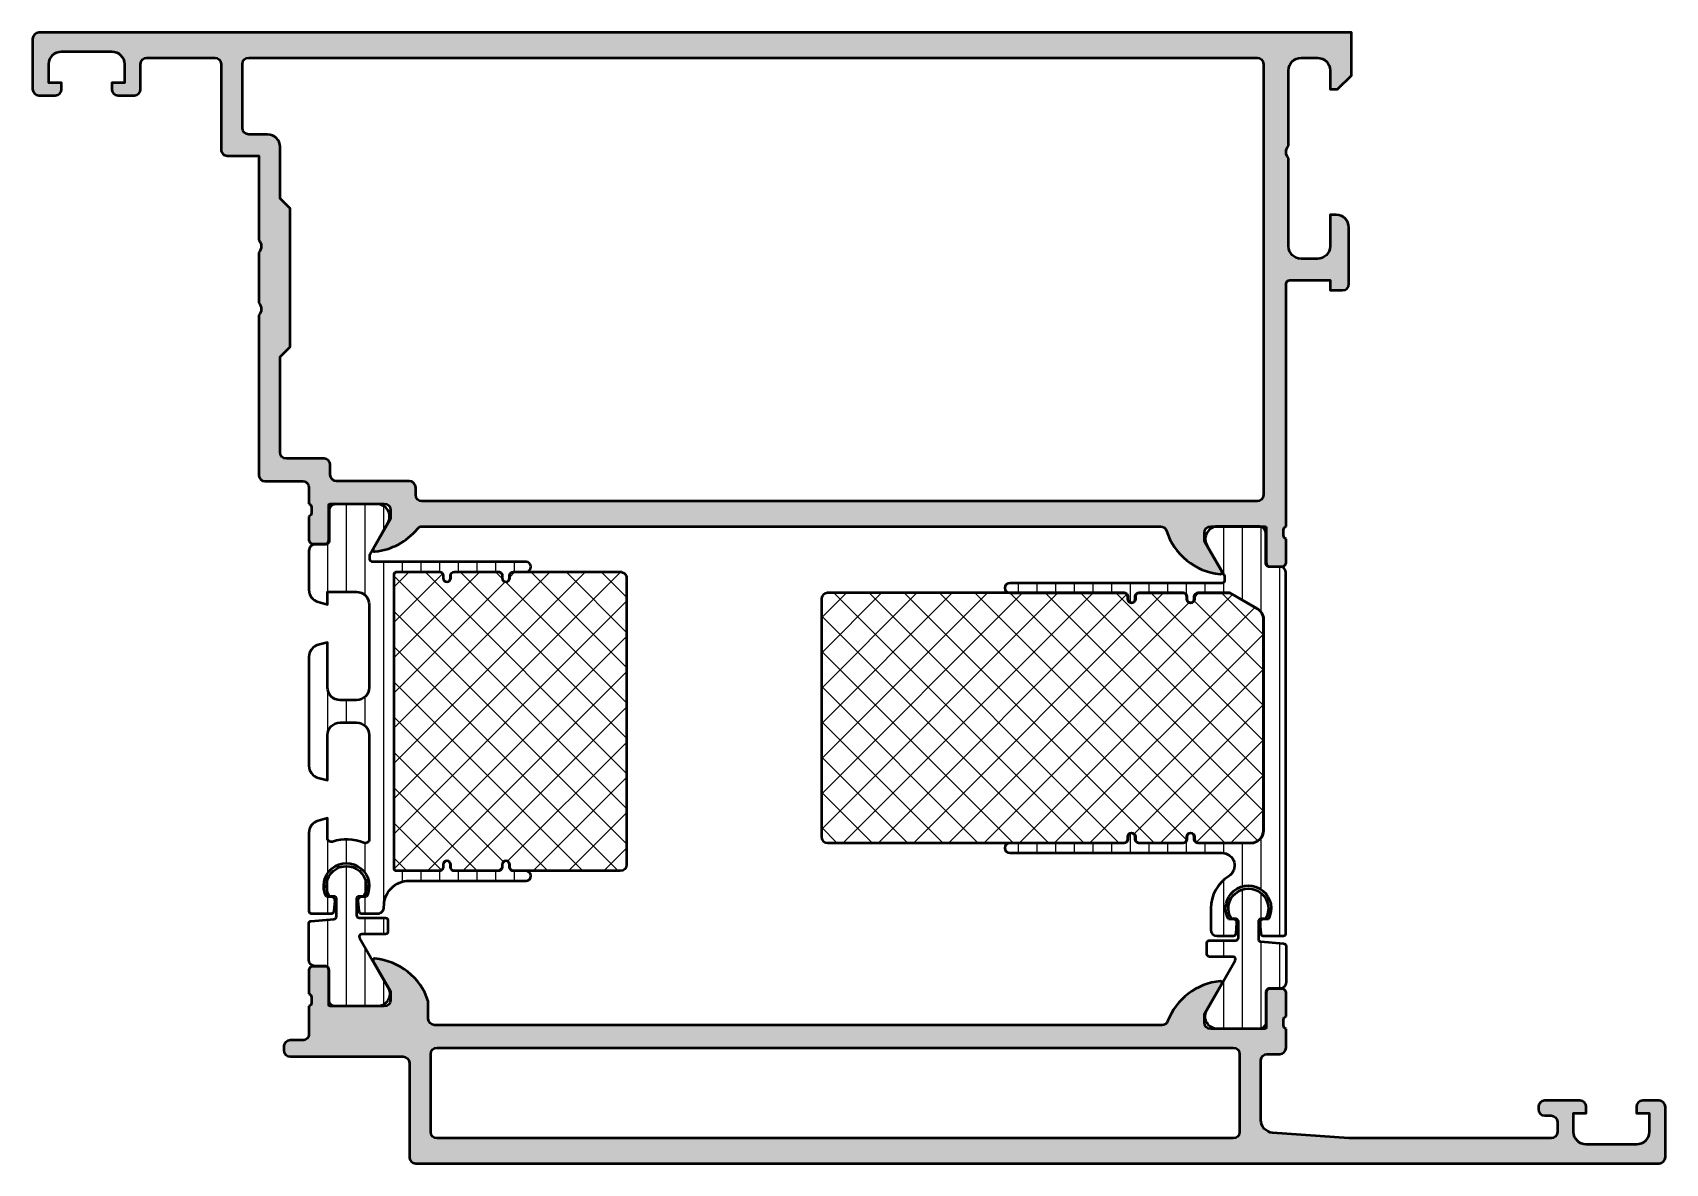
# Model space of a CAD drawing. Extents: x -25 to 105, y 0 to 90.
import ezdxf

# ---------------------------------------------------------------- set-up
doc = ezdxf.new("R2010")
doc.units = 0
for name, color, linetype, lineweight in [('0S-Alu contour', 7, 'Continuous', 50), ('0S-Alu hatch', 252, 'Continuous', 25), ('0S-Plastic contour', 254, 'Continuous', 50), ('0S-Plastic hatch', 253, 'Continuous', 25), ('0S-PT contour', 91, 'Continuous', 50), ('0S-PT hatch', 103, 'Continuous', 25)]:
    doc.layers.add(name, color=color, linetype=linetype, lineweight=lineweight)
pattern_1 = [(90, (0, 0), (-1.4859, 0), [])]
pattern_2 = [(135, (0, 0), (-1.403165018917055, -1.403165018917055), []), (225, (0, 0), (1.403165018917055, -1.403165018917055), [])]

# ---------------------------------------------------------------- blocks, each defined once
blk = doc.blocks.new('438540__CF48E08E_A457_485D_BF32_DAAF14A432DE_')
at = {"layer": '0S-Alu hatch'}
h = blk.add_hatch(color=256, dxfattribs=at)
edge = h.paths.add_edge_path()
edge.add_ellipse((-18.7000000000001, 87.49999999999996), major_axis=(-1.000000000000056, 0), ratio=1, start_angle=180, end_angle=270, ccw=False)
edge.add_line((-17.70000000000004, 87.49999999999996), (-17.70000000000004, 86.00000000000001))
edge.add_line((-17.70000000000004, 86.00000000000001), (-18.70000000000004, 86.00000000000001))
edge.add_line((-18.70000000000004, 86.00000000000001), (-18.70000000000004, 85.50000000000001))
edge.add_arc((-18.20000000000003, 85.50000000000004), 0.5000000000000142, 180, 270)
edge.add_line((-18.20000000000003, 85.00000000000003), (-16.90000000000009, 85.00000000000001))
edge.add_arc((-16.90000000000009, 85.50000000000001), 0.5, 270, 360)
edge.add_line((-16.40000000000009, 85.50000000000001), (-16.40000000000009, 87.49999999999996))
edge.add_ellipse((-15.90000000000003, 87.49999999999996), major_axis=(-0.500000000000057, 0), ratio=1, start_angle=270, end_angle=360, ccw=False)
edge.add_line((-15.90000000000003, 88.00000000000001), (-10.50000000000006, 88.00000000000001))
edge.add_ellipse((-10.50000000000006, 87.49999999999996), major_axis=(-0.500000000000057, 0), ratio=1, start_angle=180, end_angle=270, ccw=False)
edge.add_line((-10, 87.49999999999996), (-10.00000000000001, 80.6999999999999))
edge.add_arc((-9.50000000000017, 80.6999999999999), 0.4999999999998437, 180, 270.0000000000017)
edge.add_line((-9.500000000000156, 80.20000000000006), (-7, 80.20000000000006))
edge.add_line((-7, 80.20000000000006), (-7, 73.50000000000001))
edge.add_ellipse((-7.525026953992664, 73.00000000000001), major_axis=(-0.7250195186467849, 0), ratio=1, start_angle=136.398650048409, end_angle=223.6013499515911, ccw=False)
edge.add_line((-7, 72.50000000000001), (-7, 68.50000000000001))
edge.add_ellipse((-7.525026953992664, 68.00000000000001), major_axis=(-0.7250195186467849, 0), ratio=1, start_angle=136.398650048409, end_angle=223.6013499515911, ccw=False)
edge.add_line((-7, 67.50000000000001), (-7, 54.79999999999996))
edge.add_arc((-6.5, 54.79999999999996), 0.5, 180, 270)
edge.add_line((-6.5, 54.29999999999996), (-3.5, 54.29999999999996))
edge.add_ellipse((-3.5, 53.79999999999996), major_axis=(-0.5, 0), ratio=1, start_angle=180, end_angle=270, ccw=False)
edge.add_line((-3, 53.79999999999996), (-3.000000000000113, 52.5))
edge.add_ellipse((-3.078836446543121, 52.23247940800686), major_axis=(-0.2788950563274381, 0), ratio=1, start_angle=178.8354106259178, end_angle=253.5801235805157, ccw=False)
edge.add_line((-2.799999000000068, 52.22681100000857), (-2.79999900000007, 51.77321700000852))
edge.add_ellipse((-3.078867095643104, 51.76755634053143), major_axis=(-0.2789255417370161, 0), ratio=1, start_angle=106.42459455534959, end_angle=181.1628700728928, ccw=False)
edge.add_line((-2.999999999999998, 51.50001300000861), (-3.000000000000227, 49.62000200000016))
edge.add_arc((-2.700000000000159, 49.62000200000012), 0.3000000000000682, 180, 270)
edge.add_line((-2.700000000000159, 49.32000200000006), (-1.720025680957178, 49.32000200000005))
edge.add_arc((-1.720025680957178, 49.62000200000001), 0.2999999999999545, 270, 360)
edge.add_line((-1.420025680957223, 49.62000200000001), (-1.420025680957337, 52.37999999999994))
edge.add_ellipse((-1.300025680957276, 52.37999999999994), major_axis=(-0.1200000000000614, 0), ratio=1, start_angle=270, end_angle=360, ccw=False)
edge.add_line((-1.300025680957276, 52.5), (3, 52.5))
edge.add_ellipse((3, 52), major_axis=(-0.5, 0), ratio=1, start_angle=180, end_angle=270, ccw=False)
edge.add_line((3.5, 52), (3.5, 51.29999999999996))
edge.add_line((3.5, 51.29999999999996), (2.118504542377579, 48.90717967697251))
edge.add_arc((2.238119784648262, 48.83811978464835), 0.1381197846483194, 150.0000000000021, 275.6225775507951)
edge.add_arc((1.761776758826385, 53.67660886184737), 4.999999999999497, 275.6225775507916, 320.793981443761)
edge.add_ellipse((6.023606274623659, 50.19999999999966), major_axis=(-0.5000000000003934, 0), ratio=1, start_angle=269.9999999999984, end_angle=320.79398144376137, ccw=False)
edge.add_line((6.023606274623674, 50.70000000000005), (64.79999999999986, 50.70000000000004))
edge.add_ellipse((64.79999999999984, 50.19999999999898), major_axis=(-0.5000000000010659, 0), ratio=1, start_angle=197.7484163560685, end_angle=269.9999999999984, ccw=False)
edge.add_arc((70.03822324117364, 51.87660886184665), 4.999999999998882, 197.7484163560688, 264.3774224492056)
edge.add_arc((69.5618802153516, 47.0381197846483), 0.1381197846483463, 264.377422449201, 390.0000000000026)
edge.add_line((69.68149545762229, 47.10717967697248), (68.29999999999995, 49.49999999999988))
edge.add_line((68.29999999999995, 49.49999999999988), (68.29999999999995, 50.20000000000004))
edge.add_ellipse((68.79999999999984, 50.20000000000004), major_axis=(-0.4999999999998864, 0), ratio=1, start_angle=270, end_angle=360, ccw=False)
edge.add_line((68.79999999999984, 50.69999999999993), (73.10002568095717, 50.69999999999982))
edge.add_ellipse((73.10002568095717, 50.57999999999982), major_axis=(-0.1200000000000045, 0), ratio=1, start_angle=180, end_angle=270, ccw=False)
edge.add_line((73.22002568095718, 50.57999999999982), (73.22002568095718, 47.82000199999981))
edge.add_arc((73.52002568095725, 47.82000199999981), 0.3000000000000682, 180, 270)
edge.add_line((73.52002568095725, 47.52000199999975), (74.49999999999994, 47.52000199999975))
edge.add_arc((74.49999999999994, 47.82000199999976), 0.3000000000000114, 270, 360)
edge.add_line((74.79999999999995, 47.82000199999976), (74.79999999999995, 49.70001300000831))
edge.add_ellipse((74.87886709564313, 49.96755634053119), major_axis=(-0.2789255417370918, 0), ratio=1, start_angle=-1.1628700728896888, end_angle=73.57540544464013, ccw=False)
edge.add_line((74.59999900000001, 49.97321700000826), (74.59999900000003, 50.42681100000836))
edge.add_ellipse((74.87883644654295, 50.4324794080067), major_axis=(-0.2788950563273091, 0), ratio=1, start_angle=-73.58012358051099, end_angle=1.164589374089985, ccw=False)
edge.add_line((74.79999999999995, 50.6999999999997), (74.79999999999995, 70))
edge.add_ellipse((75.0999999999999, 70), major_axis=(-0.2999999999999545, 0), ratio=1, start_angle=270.00000000000273, end_angle=360, ccw=False)
edge.add_line((75.0999999999999, 70.29999999999995), (78.29999999999995, 70.30000000000007))
edge.add_line((78.29999999999995, 70.30000000000007), (78.29999999999995, 69.5))
edge.add_line((78.29999999999995, 69.5), (79.29999999999995, 69.5))
edge.add_arc((79.29999999999995, 70), 0.5, 270, 360)
edge.add_line((79.79999999999995, 70), (79.79999999999995, 74.5))
edge.add_arc((78.79999999999995, 74.5), 1, 0, 90)
edge.add_line((78.79999999999995, 75.5), (78.29999999999995, 75.5))
edge.add_line((78.29999999999995, 75.5), (78.29999999999995, 72.99999999999994))
edge.add_ellipse((77.30000000000001, 72.99999999999994), major_axis=(-0.999999999999943, 0), ratio=1, start_angle=90, end_angle=180, ccw=False)
edge.add_line((77.30000000000001, 72), (76, 72))
edge.add_ellipse((76, 73), major_axis=(-1, 0), ratio=1, start_angle=0, end_angle=90, ccw=False)
edge.add_line((75, 73), (75, 80))
edge.add_ellipse((75.52500000000003, 80.5), major_axis=(-0.7250000000000246, 0), ratio=1, start_angle=-43.60281897270181, end_angle=43.6028189727017, ccw=False)
edge.add_line((75, 81), (75, 87))
edge.add_ellipse((76, 87), major_axis=(-1, 0), ratio=1, start_angle=270, end_angle=360, ccw=False)
edge.add_line((76, 88), (77.29999999999995, 88))
edge.add_ellipse((77.29999999999995, 86.99999999999989), major_axis=(-1.000000000000113, 0), ratio=1, start_angle=180, end_angle=270, ccw=False)
edge.add_line((78.30000000000007, 86.99999999999989), (78.29999999999995, 85.5))
edge.add_line((78.29999999999995, 85.5), (78.90000000000009, 85.5))
edge.add_line((78.90000000000009, 85.5), (80, 86.60000000000001))
edge.add_line((80, 86.60000000000001), (80, 90))
edge.add_line((80, 90), (-24.50000000000006, 90.00000000000001))
edge.add_arc((-24.50000000000006, 89.50000000000009), 0.4999999999999432, 90, 180)
edge.add_line((-25, 89.50000000000009), (-25, 85.49999999999997))
edge.add_arc((-24.50000000000006, 85.49999999999997), 0.4999999999999432, 180, 270)
edge.add_line((-24.50000000000006, 85.00000000000003), (-23.20000000000005, 85.00000000000001))
edge.add_arc((-23.20000000000005, 85.5), 0.4999999999999858, 270, 360)
edge.add_line((-22.70000000000006, 85.5), (-22.70000000000004, 86.00000000000001))
edge.add_line((-22.70000000000004, 86.00000000000001), (-23.70000000000004, 86.00000000000001))
edge.add_line((-23.70000000000004, 86.00000000000001), (-23.70000000000004, 87.50000000000009))
edge.add_ellipse((-22.7000000000001, 87.50000000000009), major_axis=(-0.999999999999943, 0), ratio=1, start_angle=270.0000000000008, end_angle=360, ccw=False)
edge.add_line((-22.70000000000012, 88.50000000000003), (-18.7000000000001, 88.50000000000001))
edge = h.paths.add_edge_path()
edge.add_ellipse((-7.800000000000068, 87.50000000000003), major_axis=(-0.4999999999999858, 0), ratio=1, start_angle=270, end_angle=360, ccw=False)
edge.add_line((-7.800000000000068, 88.00000000000001), (72.49999999999989, 88))
edge.add_ellipse((72.49999999999989, 87.5), major_axis=(-0.5, 0), ratio=1, start_angle=180, end_angle=270, ccw=False)
edge.add_line((72.99999999999989, 87.5), (73, 53.20000000000006))
edge.add_ellipse((72.49999999999994, 53.20000000000006), major_axis=(-0.500000000000057, 0), ratio=1, start_angle=90, end_angle=180, ccw=False)
edge.add_line((72.49999999999994, 52.7), (5.999999999999886, 52.70000000000001))
edge.add_ellipse((5.999999999999886, 53.19999999999989), major_axis=(-0.4999999999998864, 0), ratio=1, start_angle=0, end_angle=90, ccw=False)
edge.add_line((5.5, 53.19999999999989), (5.5, 53.79999999999995))
edge.add_arc((5, 53.79999999999995), 0.5, 0, 90)
edge.add_line((5, 54.29999999999996), (-0.8000000000000682, 54.29999999999996))
edge.add_ellipse((-0.8000000000000682, 54.80000000000007), major_axis=(-0.5000000000001137, 0), ratio=1, start_angle=0, end_angle=90, ccw=False)
edge.add_line((-1.300000000000181, 54.80000000000021), (-1.299999999999954, 55.60000000000003))
edge.add_arc((-1.799999999999954, 55.60000000000003), 0.5, 0, 90)
edge.add_line((-1.799999999999954, 56.10000000000002), (-4.800000000000068, 56.10000000000003))
edge.add_ellipse((-4.800000000000068, 56.60000000000003), major_axis=(-0.5, 0), ratio=1, start_angle=0, end_angle=90, ccw=False)
edge.add_line((-5.300000000000068, 56.60000000000003), (-5.299999999999954, 64.19999999999995))
edge.add_line((-5.299999999999954, 64.19999999999995), (-4.5, 65.00000000000001))
edge.add_line((-4.5, 65.00000000000001), (-4.5, 76.00000000000001))
edge.add_line((-4.5, 76.00000000000001), (-5.300000000000181, 76.80000000000008))
edge.add_line((-5.300000000000181, 76.80000000000008), (-5.300000000000068, 80.89999999999993))
edge.add_arc((-6.300000000000125, 80.89999999999993), 1.000000000000056, 0, 90)
edge.add_line((-6.300000000000125, 81.89999999999999), (-7.800000000000068, 81.89999999999999))
edge.add_ellipse((-7.800000000000068, 82.4), major_axis=(-0.5, 0), ratio=1, start_angle=0, end_angle=90, ccw=False)
edge.add_line((-8.300000000000068, 82.4), (-8.300000000000054, 87.50000000000003))
at = {"layer": '0S-Alu contour', "color": 7}
for points in [[(78.30000000000007, 86.99999999999989), (78.29999999999995, 85.5), (78.90000000000009, 85.5), (80, 86.60000000000001), (80, 90), (-24.50000000000006, 90.00000000000001)], [(-25, 89.50000000000009), (-25, 85.49999999999997)], [(-22.70000000000012, 88.50000000000003), (-18.7000000000001, 88.50000000000001)], [(-22.70000000000006, 85.5), (-22.70000000000004, 86.00000000000001), (-23.70000000000004, 86.00000000000001), (-23.70000000000004, 87.50000000000009)], [(-17.70000000000004, 87.49999999999996), (-17.70000000000004, 86.00000000000001), (-18.70000000000004, 86.00000000000001), (-18.70000000000004, 85.50000000000001)], [(-16.40000000000009, 85.50000000000001), (-16.40000000000009, 87.49999999999996)], [(-15.90000000000003, 88.00000000000001), (-10.50000000000006, 88.00000000000001)], [(-10, 87.49999999999996), (-10.00000000000001, 80.6999999999999)], [(-8.300000000000068, 82.4), (-8.300000000000054, 87.50000000000003)], [(-7.800000000000068, 88.00000000000001), (72.49999999999989, 88)], [(72.99999999999989, 87.5), (73, 53.20000000000006)], [(76, 88), (77.29999999999995, 88)], [(75, 81), (75, 87)], [(-24.50000000000006, 85.00000000000003), (-23.20000000000005, 85.00000000000001)], [(-18.20000000000003, 85.00000000000003), (-16.90000000000009, 85.00000000000001)], [(-6.300000000000125, 81.89999999999999), (-7.800000000000068, 81.89999999999999)], [(-5.300000000000068, 56.60000000000003), (-5.299999999999954, 64.19999999999995), (-4.5, 65.00000000000001), (-4.5, 76.00000000000001), (-5.300000000000181, 76.80000000000008), (-5.300000000000068, 80.89999999999993)], [(-9.500000000000156, 80.20000000000006), (-7, 80.20000000000006), (-7, 73.50000000000001)], [(75, 73), (75, 80)], [(78.79999999999995, 75.5), (78.29999999999995, 75.5), (78.29999999999995, 72.99999999999994)], [(79.79999999999995, 70), (79.79999999999995, 74.5)], [(-7, 72.50000000000001), (-7, 68.50000000000001)], [(77.30000000000001, 72), (76, 72)], [(75.0999999999999, 70.29999999999995), (78.29999999999995, 70.30000000000007), (78.29999999999995, 69.5), (79.29999999999995, 69.5)], [(74.79999999999995, 50.6999999999997), (74.79999999999995, 70)], [(-7, 67.50000000000001), (-7, 54.79999999999996)], [(-1.799999999999954, 56.10000000000002), (-4.800000000000068, 56.10000000000003)], [(-1.300000000000181, 54.80000000000021), (-1.299999999999954, 55.60000000000003)], [(-6.5, 54.29999999999996), (-3.5, 54.29999999999996)], [(-3, 53.79999999999996), (-3.000000000000113, 52.5)], [(5, 54.29999999999996), (-0.8000000000000682, 54.29999999999996)], [(5.5, 53.19999999999989), (5.5, 53.79999999999995)], [(-2.799999000000068, 52.22681100000857), (-2.79999900000007, 51.77321700000852)], [(-1.420025680957223, 49.62000200000001), (-1.420025680957337, 52.37999999999994)], [(-1.300025680957276, 52.5), (3, 52.5)], [(72.49999999999994, 52.7), (5.999999999999886, 52.70000000000001)], [(-2.999999999999998, 51.50001300000861), (-3.000000000000227, 49.62000200000016)], [(3.5, 52), (3.5, 51.29999999999996), (2.118504542377579, 48.90717967697251)], [(6.023606274623674, 50.70000000000005), (64.79999999999986, 50.70000000000004)], [(69.68149545762229, 47.10717967697248), (68.29999999999995, 49.49999999999988), (68.29999999999995, 50.20000000000004)], [(68.79999999999984, 50.69999999999993), (73.10002568095717, 50.69999999999982)], [(73.22002568095718, 50.57999999999982), (73.22002568095718, 47.82000199999981)], [(74.59999900000001, 49.97321700000826), (74.59999900000003, 50.42681100000836)], [(74.79999999999995, 47.82000199999976), (74.79999999999995, 49.70001300000831)], [(-2.700000000000159, 49.32000200000006), (-1.720025680957178, 49.32000200000005)], [(73.52002568095725, 47.52000199999975), (74.49999999999994, 47.52000199999975)]]:
    blk.add_lwpolyline(points, dxfattribs=at)
for centre, radius, start, end in [((-24.50000000000006, 89.50000000000009), 0.4999999999999432, 90, 180), ((-24.50000000000006, 85.49999999999997), 0.4999999999999432, 180, 270), ((-23.20000000000005, 85.5), 0.4999999999999858, 270, 0), ((-18.20000000000003, 85.50000000000004), 0.5000000000000142, 180, 270), ((-16.90000000000009, 85.50000000000001), 0.5, 270, 0), ((-9.50000000000017, 80.6999999999999), 0.4999999999998437, 180, 270.0000000000017), ((-6.300000000000125, 80.89999999999993), 1.000000000000056, 0, 90), ((78.79999999999995, 74.5), 1, 0, 90), ((79.29999999999995, 70), 0.5, 270, 0), ((-1.799999999999954, 55.60000000000003), 0.5, 0, 90), ((-6.5, 54.79999999999996), 0.5, 180, 270), ((5, 53.79999999999995), 0.5, 0, 90), ((-2.700000000000159, 49.62000200000012), 0.3000000000000682, 180, 270), ((-1.720025680957178, 49.62000200000001), 0.2999999999999545, 270, 0), ((1.761776758826385, 53.67660886184737), 4.999999999999497, 275.6225775507916, 320.793981443761), ((70.03822324117364, 51.87660886184665), 4.999999999998882, 197.7484163560688, 264.3774224492056), ((2.238119784648262, 48.83811978464835), 0.1381197846483194, 150.0000000000021, 275.6225775507951), ((69.5618802153516, 47.0381197846483), 0.1381197846483463, 264.377422449201, 30.00000000000256), ((73.52002568095725, 47.82000199999981), 0.3000000000000682, 180, 270), ((74.49999999999994, 47.82000199999976), 0.3000000000000114, 270, 0)]:
    blk.add_arc(centre, radius, start, end, dxfattribs=at)
at = {"layer": '0S-Alu contour', "color": 7, "extrusion": (0, 0, -1)}
for centre, radius, start, end in [((22.7000000000001, 87.50000000000009), 0.999999999999943, 0, 89.9999999999992), ((18.7000000000001, 87.49999999999996), 1.000000000000056, 90, 180), ((15.90000000000003, 87.49999999999996), 0.500000000000057, 0, 90), ((10.50000000000006, 87.49999999999996), 0.500000000000057, 90, 180), ((7.800000000000068, 87.50000000000003), 0.4999999999999858, 0, 90), ((-72.49999999999989, 87.5), 0.5, 90, 180), ((-76, 87), 1, 0, 90), ((-77.29999999999995, 86.99999999999989), 1.000000000000113, 90, 180), ((7.800000000000068, 82.4), 0.5, 270, 0), ((-75.52500000000003, 80.5), 0.7250000000000246, 316.3971810272983, 43.60281897270176), ((7.525026953992664, 73.00000000000001), 0.7250195186467849, 136.3986500484089, 223.601349951591), ((-76, 73), 1, 270, 0), ((-77.30000000000001, 72.99999999999994), 0.999999999999943, 180, 270), ((-75.0999999999999, 70), 0.2999999999999545, 0, 89.99999999999729), ((7.525026953992664, 68.00000000000001), 0.7250195186467849, 136.3986500484089, 223.601349951591), ((4.800000000000068, 56.60000000000003), 0.5, 270, 0), ((0.8000000000000682, 54.80000000000007), 0.5000000000001137, 270, 0), ((3.5, 53.79999999999996), 0.5, 90, 180), ((3.078836446543121, 52.23247940800686), 0.2788950563274381, 106.4198764194843, 181.1645893740822), ((1.300025680957276, 52.37999999999994), 0.1200000000000614, 0, 90), ((-3, 52), 0.5, 90, 180), ((-5.999999999999886, 53.19999999999989), 0.4999999999998864, 270, 0), ((-72.49999999999994, 53.20000000000006), 0.500000000000057, 180, 270), ((3.078867095643104, 51.76755634053143), 0.2789255417370161, 178.8371299271072, 253.5754054446504), ((-6.023606274623659, 50.19999999999966), 0.5000000000003934, 39.20601855623865, 90.0000000000016), ((-64.79999999999984, 50.19999999999898), 0.5000000000010659, 90.0000000000016, 162.2515836439315), ((-68.79999999999984, 50.20000000000004), 0.4999999999998864, 0, 90), ((-73.10002568095717, 50.57999999999982), 0.1200000000000045, 90, 180), ((-74.87883644654295, 50.4324794080067), 0.2788950563273091, 358.83541062591, 73.58012358051106), ((-74.87886709564313, 49.96755634053119), 0.2789255417370918, 286.4245945553599, 1.162870072889672)]:
    blk.add_arc(centre, radius, start, end, dxfattribs=at)
blk = doc.blocks.new('438550__9712BE1B_91E4_4630_A503_0EA903394CD1_')
at = {"layer": '0S-Alu hatch'}
h = blk.add_hatch(color=256, dxfattribs=at)
edge = h.paths.add_edge_path()
edge.add_line((-2.99999694824271, 12.4999999999983), (-2.999996948242596, 10.29999999999841))
edge.add_ellipse((-3.499996948242596, 10.29999999999838), major_axis=(-0.5, 0), ratio=1, start_angle=89.9999999999983, end_angle=180, ccw=False)
edge.add_line((-3.49999694824261, 9.799999999998384), (-4.499996948242596, 9.799999999998375))
edge.add_arc((-4.499996948242596, 9.299999999998375), 0.5, 90, 180)
edge.add_line((-4.999996948242596, 9.299999999998375), (-4.999996948242596, 8.999999999998407))
edge.add_arc((-4.499996948242596, 8.999999999998407), 0.5, 180, 269.9999999999984)
edge.add_line((-4.49999694824261, 8.499999999998407), (4.500003051757389, 8.499999999998419))
edge.add_ellipse((4.500003051757389, 7.999999999998401), major_axis=(-0.5000000000000178, 0), ratio=1, start_angle=180, end_angle=270, ccw=False)
edge.add_line((5.000003051757406, 7.999999999998401), (5.000003051757403, 0.4999999999984129))
edge.add_arc((5.500003051757403, 0.4999999999984159), 0.5, 180, 270)
edge.add_line((5.500003051757403, -1.5841e-12), (104.5000030517574, -1.5914e-12))
edge.add_arc((104.5000030517574, 0.4999999999984086), 0.5, 270, 360)
edge.add_line((105.0000030517574, 0.4999999999984085), (105.0000030517573, 4.499999999998537))
edge.add_arc((104.5000030517574, 4.499999999998522), 0.4999999999998864, 0, 90)
edge.add_line((104.5000030517574, 4.999999999998408), (103.2000030517573, 4.999999999998408))
edge.add_arc((103.2000030517573, 4.499999999998408), 0.5, 90, 180)
edge.add_line((102.7000030517573, 4.499999999998408), (102.7000030517573, 3.999999999998408))
edge.add_line((102.7000030517573, 3.999999999998408), (103.7000030517573, 3.999999999998408))
edge.add_line((103.7000030517573, 3.999999999998408), (103.7000030517573, 2.499999999998379))
edge.add_ellipse((102.7000030517573, 2.499999999998379), major_axis=(-0.9999999999999715, 0), ratio=1, start_angle=90, end_angle=180, ccw=False)
edge.add_line((102.7000030517573, 1.499999999998407), (98.70000305175739, 1.499999999998409))
edge.add_ellipse((98.70000305175739, 2.499999999998467), major_axis=(-1.000000000000057, 0), ratio=1, start_angle=0, end_angle=90, ccw=False)
edge.add_line((97.70000305175734, 2.499999999998467), (97.70000305175745, 3.999999999998409))
edge.add_line((97.70000305175745, 3.999999999998409), (98.70000305175734, 3.999999999998409))
edge.add_line((98.70000305175734, 3.999999999998409), (98.70000305175734, 4.499999999998466))
edge.add_arc((98.20000305175739, 4.499999999998466), 0.4999999999999432, 0, 90)
edge.add_line((98.20000305175739, 4.999999999998409), (95.40000305175741, 4.999999999998409))
edge.add_arc((95.40000305175741, 4.499999999998382), 0.5000000000000266, 90, 180)
edge.add_line((94.9000030517574, 4.499999999998382), (94.9000030517574, 4.299999999998363))
edge.add_arc((95.40000305175738, 4.299999999998363), 0.5, 180, 270)
edge.add_line((95.40000305175738, 3.799999999998363), (95.90000305175738, 3.799999999998364))
edge.add_ellipse((95.90000305175738, 3.299999999998363), major_axis=(-0.5000000000000006, 0), ratio=1, start_angle=180, end_angle=270, ccw=False)
edge.add_line((96.4000030517574, 3.299999999998363), (96.4000030517574, 2.499999999998409))
edge.add_ellipse((95.90000305175738, 2.499999999998409), major_axis=(-0.5, 0), ratio=1, start_angle=90, end_angle=180, ccw=False)
edge.add_line((95.90000305175738, 1.999999999998409), (79.80000305175747, 1.999999999998411))
edge.add_line((79.80000305175747, 1.999999999998411), (73.72875600176955, 2.433660503568945))
edge.add_ellipse((73.80000305175744, 3.431119203399663), major_axis=(-0.9999999999999823, 0), ratio=1, start_angle=0, end_angle=85.9143832200254, ccw=False)
edge.add_line((72.80000305175747, 3.431119203399663), (72.80000305175747, 8.1999999999984))
edge.add_ellipse((73.30000305175747, 8.1999999999984), major_axis=(-0.5, 0), ratio=1, start_angle=270, end_angle=360, ccw=False)
edge.add_line((73.30000305175747, 8.6999999999984), (74.30000305175744, 8.6999999999984))
edge.add_arc((74.30000305175744, 9.199999999998427), 0.5000000000000285, 270, 360)
edge.add_line((74.80000305175747, 9.199999999998427), (74.80000305175747, 10.69999999999834))
edge.add_ellipse((74.87883949830047, 10.96752059199135), major_axis=(-0.2788950563273113, 0), ratio=1, start_angle=-1.164589374099421, end_angle=73.5801235805111, ccw=False)
edge.add_line((74.60000205175754, 10.97318899998973), (74.60000205175754, 11.42678299998958))
edge.add_ellipse((74.87887014740069, 11.43244365946672), major_axis=(-0.2789255417371307, 0), ratio=1, start_angle=-73.5754054446333, end_angle=1.162870072901626, ccw=False)
edge.add_line((74.80000305175747, 11.69998699998962), (74.80000305175747, 13.57999799999823))
edge.add_arc((74.50000305175752, 13.57999799999823), 0.2999999999999545, 0, 90)
edge.add_line((74.50000305175752, 13.87999799999818), (73.5200287327147, 13.87999799999818))
edge.add_arc((73.5200287327147, 13.57999799999817), 0.3000000000000114, 90, 180)
edge.add_line((73.2200287327147, 13.57999799999817), (73.2200287327147, 10.81999999999815))
edge.add_ellipse((73.10002873271495, 10.81999999999815), major_axis=(-0.1199999999997487, 0), ratio=1, start_angle=90, end_angle=180, ccw=False)
edge.add_line((73.10002873271495, 10.6999999999984), (68.8000030517575, 10.6999999999984))
edge.add_ellipse((68.8000030517575, 11.19999999999843), major_axis=(-0.5000000000000285, 0), ratio=1, start_angle=0, end_angle=90, ccw=False)
edge.add_line((68.30000305175747, 11.19999999999843), (68.30000305175747, 11.89999999999839))
edge.add_line((68.30000305175747, 11.89999999999839), (69.6814985093798, 14.2928203230259))
edge.add_arc((69.5618832671091, 14.36188021535007), 0.1381197846483511, 330.000000000003, 455.6225775507932)
edge.add_arc((70.03822629293174, 9.523391138150595), 5.000000000000076, 95.62257755079976, 158.9376648512808)
edge.add_ellipse((64.90568136791987, 11.49999999999839), major_axis=(-0.4999999999999638, 0), ratio=1, start_angle=90, end_angle=158.9376648512792, ccw=False)
edge.add_line((64.90568136791987, 10.99999999999842), (7.000003051757346, 10.99999999999842))
edge.add_ellipse((7.000003051757346, 11.49999999999836), major_axis=(-0.4999999999999432, 0), ratio=1, start_angle=0, end_angle=90, ccw=False)
edge.add_line((6.500003051757403, 11.49999999999836), (6.500003051757403, 12.92002525929423))
edge.add_arc((1.761779810583561, 11.32339113815056), 5.000000000000014, 18.62221896074789, 84.3774224492067)
edge.add_arc((2.238122836405636, 16.16188021535005), 0.1381197846483344, 84.37742244920581, 209.9999999999994)
edge.add_line((2.118507594134942, 16.09282032302589), (3.500003051757403, 13.69999999999835))
edge.add_line((3.500003051757403, 13.69999999999835), (3.500003051757403, 12.99999999999847))
edge.add_ellipse((3.000003051757346, 12.99999999999847), major_axis=(-0.500000000000057, 0), ratio=1, start_angle=90, end_angle=180, ccw=False)
edge.add_line((3.000003051757346, 12.49999999999842), (-1.300022629199759, 12.49999999999842))
edge.add_ellipse((-1.300022629199759, 12.61999999999837), major_axis=(-0.1199999999999477, 0), ratio=1, start_angle=0, end_angle=90, ccw=False)
edge.add_line((-1.420022629199706, 12.61999999999837), (-1.420022629199706, 15.37999799999842))
edge.add_arc((-1.720022629199661, 15.37999799999842), 0.2999999999999545, 0, 90)
edge.add_line((-1.720022629199661, 15.67999799999837), (-2.699996948242585, 15.67999799999837))
edge.add_arc((-2.699996948242585, 15.37999799999836), 0.3000000000000114, 90, 180)
edge.add_line((-2.999996948242596, 15.37999799999836), (-2.999996948242483, 13.49998699998993))
edge.add_ellipse((-3.078864043885744, 13.23244365946699), major_axis=(-0.2789255417371721, 0), ratio=1, start_angle=178.8371299271139, end_angle=253.5754054446267, ccw=False)
edge.add_line((-2.799995948242552, 13.22678299998993), (-2.799995948242553, 12.77318899998993))
edge.add_ellipse((-3.078833394785746, 12.76752059199157), major_axis=(-0.2788950563275795, 0), ratio=1, start_angle=106.41987641948191, end_angle=181.1645893740929, ccw=False)
edge = h.paths.add_edge_path()
edge.add_ellipse((7.200003051757335, 8.699999999998408), major_axis=(-0.5, 0), ratio=1, start_angle=270, end_angle=360, ccw=False)
edge.add_line((7.200003051757335, 9.199999999998408), (70.60000305175743, 9.1999999999984))
edge.add_ellipse((70.60000305175743, 8.6999999999984), major_axis=(-0.5, 0), ratio=1, start_angle=180, end_angle=270, ccw=False)
edge.add_line((71.10000305175743, 8.6999999999984), (71.10000305175743, 2.499999999998411))
edge.add_ellipse((70.60000305175743, 2.499999999998412), major_axis=(-0.5, 0), ratio=1, start_angle=90, end_angle=180, ccw=False)
edge.add_line((70.60000305175743, 1.999999999998412), (7.200003051757335, 1.999999999998419))
edge.add_ellipse((7.200003051757335, 2.499999999998419), major_axis=(-0.5, 0), ratio=1, start_angle=0, end_angle=90, ccw=False)
edge.add_line((6.700003051757335, 2.499999999998419), (6.700003051757335, 8.699999999998408))
at = {"layer": '0S-Alu contour', "color": 7}
for points in [[(-1.720022629199661, 15.67999799999837), (-2.699996948242585, 15.67999799999837)], [(2.118507594134942, 16.09282032302589), (3.500003051757403, 13.69999999999835), (3.500003051757403, 12.99999999999847)], [(-2.999996948242596, 15.37999799999836), (-2.999996948242483, 13.49998699998993)], [(-1.420022629199706, 12.61999999999837), (-1.420022629199706, 15.37999799999842)], [(-2.799995948242552, 13.22678299998993), (-2.799995948242553, 12.77318899998993)], [(68.30000305175747, 11.19999999999843), (68.30000305175747, 11.89999999999839), (69.6814985093798, 14.2928203230259)], [(73.2200287327147, 13.57999799999817), (73.2200287327147, 10.81999999999815)], [(74.50000305175752, 13.87999799999818), (73.5200287327147, 13.87999799999818)], [(74.80000305175747, 11.69998699998962), (74.80000305175747, 13.57999799999823)], [(-2.99999694824271, 12.4999999999983), (-2.999996948242596, 10.29999999999841)], [(3.000003051757346, 12.49999999999842), (-1.300022629199759, 12.49999999999842)], [(6.500003051757403, 11.49999999999836), (6.500003051757403, 12.92002525929423)], [(64.90568136791987, 10.99999999999842), (7.000003051757346, 10.99999999999842)], [(73.10002873271495, 10.6999999999984), (68.8000030517575, 10.6999999999984)], [(74.60000205175754, 10.97318899998973), (74.60000205175754, 11.42678299998958)], [(74.80000305175747, 9.199999999998427), (74.80000305175747, 10.69999999999834)], [(-4.999996948242596, 9.299999999998375), (-4.999996948242596, 8.999999999998407)], [(-3.49999694824261, 9.799999999998384), (-4.499996948242596, 9.799999999998375)], [(7.200003051757335, 9.199999999998408), (70.60000305175743, 9.1999999999984)], [(-4.49999694824261, 8.499999999998407), (4.500003051757389, 8.499999999998419)], [(5.000003051757406, 7.999999999998401), (5.000003051757403, 0.4999999999984129)], [(6.700003051757335, 2.499999999998419), (6.700003051757335, 8.699999999998408)], [(71.10000305175743, 8.6999999999984), (71.10000305175743, 2.499999999998411)], [(72.80000305175747, 3.431119203399663), (72.80000305175747, 8.1999999999984)], [(73.30000305175747, 8.6999999999984), (74.30000305175744, 8.6999999999984)], [(94.9000030517574, 4.499999999998382), (94.9000030517574, 4.299999999998363)], [(98.20000305175739, 4.999999999998409), (95.40000305175741, 4.999999999998409)], [(97.70000305175734, 2.499999999998467), (97.70000305175745, 3.999999999998409), (98.70000305175734, 3.999999999998409), (98.70000305175734, 4.499999999998466)], [(102.7000030517573, 4.499999999998408), (102.7000030517573, 3.999999999998408), (103.7000030517573, 3.999999999998408), (103.7000030517573, 2.499999999998379)], [(104.5000030517574, 4.999999999998408), (103.2000030517573, 4.999999999998408)], [(105.0000030517574, 0.4999999999984085), (105.0000030517573, 4.499999999998537)], [(95.40000305175738, 3.799999999998363), (95.90000305175738, 3.799999999998364)], [(96.4000030517574, 3.299999999998363), (96.4000030517574, 2.499999999998409)], [(70.60000305175743, 1.999999999998412), (7.200003051757335, 1.999999999998419)], [(95.90000305175738, 1.999999999998409), (79.80000305175747, 1.999999999998411), (73.72875600176955, 2.433660503568945)], [(102.7000030517573, 1.499999999998407), (98.70000305175739, 1.499999999998409)], [(5.500003051757403, -1.5841e-12), (104.5000030517574, -1.5914e-12)]]:
    blk.add_lwpolyline(points, dxfattribs=at)
for centre, radius, start, end in [((-2.699996948242585, 15.37999799999836), 0.3000000000000114, 90, 180), ((-1.720022629199661, 15.37999799999842), 0.2999999999999545, 0, 90), ((2.238122836405636, 16.16188021535005), 0.1381197846483344, 84.37742244920581, 209.9999999999994), ((1.761779810583561, 11.32339113815056), 5.000000000000014, 18.62221896074789, 84.3774224492067), ((70.03822629293174, 9.523391138150595), 5.000000000000076, 95.62257755079976, 158.9376648512808), ((69.5618832671091, 14.36188021535007), 0.1381197846483511, 330.000000000003, 95.62257755079311), ((73.5200287327147, 13.57999799999817), 0.3000000000000114, 90, 180), ((74.50000305175752, 13.57999799999823), 0.2999999999999545, 0, 90), ((-4.499996948242596, 9.299999999998375), 0.5, 90, 180), ((74.30000305175744, 9.199999999998427), 0.5000000000000285, 270, 0), ((-4.499996948242596, 8.999999999998407), 0.5, 180, 269.9999999999984), ((95.40000305175741, 4.499999999998382), 0.5000000000000266, 90, 180), ((95.40000305175738, 4.299999999998363), 0.5, 180, 270), ((98.20000305175739, 4.499999999998466), 0.4999999999999432, 0, 90), ((103.2000030517573, 4.499999999998408), 0.5, 90, 180), ((104.5000030517574, 4.499999999998522), 0.4999999999998864, 0, 90), ((5.500003051757403, 0.4999999999984159), 0.5, 180, 270), ((104.5000030517574, 0.4999999999984086), 0.5, 270, 0)]:
    blk.add_arc(centre, radius, start, end, dxfattribs=at)
at = {"layer": '0S-Alu contour', "color": 7, "extrusion": (0, 0, -1)}
for centre, radius, start, end in [((3.078864043885744, 13.23244365946699), 0.2789255417371721, 106.4245945553733, 181.1628700728862), ((3.078833394785746, 12.76752059199157), 0.2788950563275795, 178.8354106259071, 253.5801235805181), ((1.300022629199759, 12.61999999999837), 0.1199999999999477, 270, 0), ((-3.000003051757346, 12.99999999999847), 0.500000000000057, 180, 270), ((-7.000003051757346, 11.49999999999836), 0.4999999999999432, 270, 0), ((-64.90568136791987, 11.49999999999839), 0.4999999999999638, 201.0623351487208, 270), ((-68.8000030517575, 11.19999999999843), 0.5000000000000285, 270, 0), ((-73.10002873271495, 10.81999999999815), 0.1199999999997487, 180, 270), ((-74.87883949830047, 10.96752059199135), 0.2788950563273113, 286.4198764194889, 1.164589374099427), ((-74.87887014740069, 11.43244365946672), 0.2789255417371307, 358.8371299270984, 73.57540544463328), ((3.499996948242596, 10.29999999999838), 0.5, 180, 270.0000000000017), ((-7.200003051757335, 8.699999999998408), 0.5, 0, 90), ((-70.60000305175743, 8.6999999999984), 0.5, 90, 180), ((-4.500003051757389, 7.999999999998401), 0.5000000000000178, 90, 180), ((-73.30000305175747, 8.1999999999984), 0.5, 0, 90), ((-73.80000305175744, 3.431119203399663), 0.9999999999999823, 274.0856167799746, 0), ((-95.90000305175738, 3.299999999998363), 0.5000000000000006, 90, 180), ((-7.200003051757335, 2.499999999998419), 0.5, 270, 0), ((-70.60000305175743, 2.499999999998412), 0.5, 180, 270), ((-95.90000305175738, 2.499999999998409), 0.5, 180, 270), ((-98.70000305175739, 2.499999999998467), 1.000000000000057, 270, 0), ((-102.7000030517573, 2.499999999998379), 0.9999999999999715, 180, 270)]:
    blk.add_arc(centre, radius, start, end, dxfattribs=at)
blk = doc.blocks.new('284259__F9E9D0B2_7E1D_4DC0_B720_13050F89592E___CFAC6AF1_6268_43D9_B4C0_848002161927_')
at = {"layer": '0S-Plastic hatch'}
h = blk.add_hatch(dxfattribs=at)
h.set_pattern_fill('ANSI31', color=256, scale=0.4680000000000001, angle=45, style=0)
h.set_pattern_definition(pattern_1)
edge = h.paths.add_edge_path()
edge.add_arc((52.79999085097243, 45.80004119851968), 0.3899938964843628, 90.00000089459971, 270.0000008945997)
edge.add_line((52.79999085706168, 45.41004730203531), (61.90000914546562, 45.41004758989585))
edge.add_ellipse((61.90000915527182, 45.1000475898959), major_axis=(-0.3099999999999527, 0), ratio=1, start_angle=180, end_angle=270.0000018124306, ccw=False)
edge.add_line((62.21000915527177, 45.1000475898959), (62.21000915527181, 44.90004758989603))
edge.add_arc((62.50000457763508, 44.90004758989603), 0.2899954223632761, 180, 360)
edge.add_line((62.78999999999836, 44.90004758989603), (62.78999999999836, 45.1000475898959))
edge.add_ellipse((63.09999999999854, 45.10004758989588), major_axis=(-0.3100000000001799, 0), ratio=1, start_angle=269.99999528766523, end_angle=360, ccw=False)
edge.add_line((63.10000002549473, 45.41004758989607), (66.60000918076798, 45.4100473020352))
edge.add_ellipse((66.6000091552718, 45.10004730203529), major_axis=(-0.3099999999999181, 0), ratio=1, start_angle=180, end_angle=269.99999528766654, ccw=False)
edge.add_line((66.91000915527172, 45.10004730203529), (66.91000915527172, 44.90004730203542))
edge.add_arc((67.20000457763501, 44.90004730203541), 0.2899954223632832, 180, 360)
edge.add_line((67.4899999999983, 44.9000473020354), (67.48999999999829, 45.10004730203523))
edge.add_ellipse((67.79999999999848, 45.10004730203525), major_axis=(-0.310000000000187, 0), ratio=1, start_angle=270, end_angle=360, ccw=False)
edge.add_line((67.79999999999848, 45.41004730203544), (70.32889666942772, 45.41004730203533))
edge.add_line((70.32889666942772, 45.41004730203533), (72.50487449707882, 44.15400245196323))
edge.add_ellipse((71.99991437857645, 43.27920723931938), major_axis=(-1.010074940458648, 0), ratio=1, start_angle=180.0000430627042, end_angle=240.00506637501428, ccw=False)
edge.add_line((73.00998931903482, 43.27920799847753), (73.0100019289012, 26.50002364700631))
edge.add_ellipse((72.00000192890151, 26.50002288797269), major_axis=(-1.009999999999977, 0), ratio=1, start_angle=89.9999999999975, end_angle=180.0000430542398, ccw=False)
edge.add_line((72.00000192890147, 25.49002288797271), (67.79999999999833, 25.49002288797294))
edge.add_ellipse((67.79999999999836, 25.80002288797296), major_axis=(-0.3100000000000129, 0), ratio=1, start_angle=0, end_angle=89.99999999999483, ccw=False)
edge.add_line((67.48999999999835, 25.80002288797296), (67.48999999999835, 26.00002288797282))
edge.add_arc((67.20000457763507, 26.00002288797282), 0.2899954223632832, 0, 180)
edge.add_line((66.91000915527178, 26.00002288797283), (66.91000915527178, 25.8000228879728))
edge.add_ellipse((66.60000915527176, 25.8000228879728), major_axis=(-0.3100000000000094, 0), ratio=1, start_angle=90.00000000000267, end_angle=180, ccw=False)
edge.add_line((66.60000915527179, 25.49002288797279), (63.09999999999842, 25.49002288797281))
edge.add_ellipse((63.09999999999842, 25.80002288797281), major_axis=(-0.3100000000000023, 0), ratio=1, start_angle=0, end_angle=90, ccw=False)
edge.add_line((62.78999999999841, 25.80002288797281), (62.78999999999841, 26.00002317583347))
edge.add_arc((62.50000457763513, 26.00002317583346), 0.2899954223632832, 0, 180)
edge.add_line((62.21000915527184, 26.00002317583346), (62.21000915527184, 25.8000228879729))
edge.add_ellipse((61.90000915527184, 25.8000228879729), major_axis=(-0.3100000000000094, 0), ratio=1, start_angle=90.00000000000398, end_angle=180, ccw=False)
edge.add_line((61.90000915527186, 25.49002288797289), (52.79999084472501, 25.4900228879729))
edge.add_arc((52.799990844725, 25.10002899148849), 0.3899938964844089, 89.99999999999896, 269.999999999999)
edge.add_line((52.799990844725, 24.71003509500408), (69.69281300206195, 24.71003509500407))
edge.add_ellipse((69.69281300206195, 23.70003509500411), major_axis=(-1.009999999999962, 0), ratio=1, start_angle=121.78833064361211, end_angle=270, ccw=False)
edge.add_arc((71.79994375420068, 20.30003509598524), 2.989999999992161, 121.7883306435264, 180.001998543325)
edge.add_line((68.80994375602748, 20.29993080131308), (68.81000305205414, 18.6000302097406))
edge.add_arc((69.30000305175624, 18.60004730203543), 0.4900000000002015, 180.0019986047811, 270.000000000005)
edge.add_line((69.30000305175628, 18.11004730203523), (70.62601842324072, 18.1100473020353))
edge.add_arc((70.6260184232407, 18.30004730203522), 0.1899999999999196, 270.0000000000043, 354.9998434473257)
edge.add_line((70.8152953706306, 18.28348719374042), (70.88889944514412, 19.12475914023817))
edge.add_arc((70.60000305175936, 19.15003509500393), 0.290000000000074, 354.9998434473265, 449.9999999999888)
edge.add_line((70.60000305175942, 19.440035095004), (70.2073044358693, 19.44003509500406))
edge.add_ellipse((71.79994375420853, 20.30003509598075), major_axis=(-1.80999999999998, 0), ratio=1, start_angle=151.6316564767594, end_angle=28.368343523240128, ccw=False)
edge.add_line((73.39258307254775, 19.44003509500405), (73.00000305175914, 19.44003509500394))
edge.add_arc((73.00000305175922, 19.15003509500392), 0.2900000000000276, 90.00000000001683, 185.0001565526702)
edge.add_line((72.71110665837452, 19.12475914023818), (72.78471073288796, 18.28348719374061))
edge.add_arc((72.97398768027807, 18.30004730203541), 0.190000000000145, 185.0001565526704, 270)
edge.add_line((72.97398768027807, 18.11004730203527), (74.60000305175927, 18.11004730203527))
edge.add_arc((74.60000305175927, 18.30004425027594), 0.1899969482406689, 270, 360)
edge.add_line((74.78999999999996, 18.30004425027594), (74.78999999999995, 46.99000594616665))
edge.add_arc((74.30000305175975, 46.99000594616667), 0.4899969482402043, 0, 89.99999253438357)
edge.add_line((74.30000311560615, 47.48000289440687), (73.48967168090297, 47.48000299999274))
edge.add_ellipse((73.48967172130506, 47.79000300000194), major_axis=(-0.3100000000092065, 0), ratio=1, start_angle=-0.007924738948418053, end_angle=89.99999253268078, ccw=False)
edge.add_line((73.17967172426107, 47.79004587696578), (73.18000366414337, 50.18993624985943))
edge.add_arc((72.69000769138471, 50.19000402255413), 0.4899959774455775, 359.9920752627533, 450.0000017401246)
edge.add_line((72.69000767650309, 50.67999999999971), (69.21418055572589, 50.67999989442867))
edge.add_arc((69.35577420265123, 49.70018181968402), 0.989996070924491, 98.22289635008364, 212.7413626776111)
edge.add_line((68.5230681578744, 49.16474474267304), (69.8422006627693, 46.86883400689442))
edge.add_ellipse((69.39999389648271, 46.61476083662576), major_axis=(-0.510000000000006, 0), ratio=1, start_angle=180, end_angle=209.879840183827, ccw=False)
edge.add_line((69.90999389648273, 46.61476083662576), (69.90999389648272, 46.40003509500408))
edge.add_ellipse((69.69999389648271, 46.40003509500408), major_axis=(-0.210000000000008, 0), ratio=1, start_angle=90, end_angle=180, ccw=False)
edge.add_line((69.69999389648271, 46.19003509500407), (52.79999084488317, 46.19003509500404))
at = {"layer": '0S-Plastic contour', "color": 7}
for points in [[(72.69000767650309, 50.67999999999971), (69.21418055572589, 50.67999989442867)], [(73.17967172426107, 47.79004587696578), (73.18000366414337, 50.18993624985943)], [(68.5230681578744, 49.16474474267304), (69.8422006627693, 46.86883400689442)], [(74.30000311560615, 47.48000289440687), (73.48967168090297, 47.48000299999274)], [(74.78999999999996, 18.30004425027594), (74.78999999999995, 46.99000594616665)], [(69.69999389648271, 46.19003509500407), (52.79999084488317, 46.19003509500404)], [(69.90999389648273, 46.61476083662576), (69.90999389648272, 46.40003509500408)], [(52.79999085706168, 45.41004730203531), (61.90000914546562, 45.41004758989585)], [(62.21000915527177, 45.1000475898959), (62.21000915527181, 44.90004758989603)], [(62.78999999999836, 44.90004758989603), (62.78999999999836, 45.1000475898959)], [(63.10000002549473, 45.41004758989607), (66.60000918076798, 45.4100473020352)], [(66.91000915527172, 45.10004730203529), (66.91000915527172, 44.90004730203542)], [(67.4899999999983, 44.9000473020354), (67.48999999999829, 45.10004730203523)], [(67.79999999999848, 45.41004730203544), (70.32889666942772, 45.41004730203533), (72.50487449707882, 44.15400245196323)], [(73.00998931903482, 43.27920799847753), (73.0100019289012, 26.50002364700631)], [(61.90000915527186, 25.49002288797289), (52.79999084472501, 25.4900228879729)], [(52.799990844725, 24.71003509500408), (69.69281300206195, 24.71003509500407)], [(62.21000915527184, 26.00002317583346), (62.21000915527184, 25.8000228879729)], [(62.78999999999841, 25.80002288797281), (62.78999999999841, 26.00002317583347)], [(66.60000915527179, 25.49002288797279), (63.09999999999842, 25.49002288797281)], [(66.91000915527178, 26.00002288797283), (66.91000915527178, 25.8000228879728)], [(67.48999999999835, 25.80002288797296), (67.48999999999835, 26.00002288797282)], [(72.00000192890147, 25.49002288797271), (67.79999999999833, 25.49002288797294)], [(68.80994375602748, 20.29993080131308), (68.81000305205414, 18.6000302097406)], [(70.60000305175942, 19.440035095004), (70.2073044358693, 19.44003509500406)], [(70.8152953706306, 18.28348719374042), (70.88889944514412, 19.12475914023817)], [(72.71110665837452, 19.12475914023818), (72.78471073288796, 18.28348719374061)], [(73.39258307254775, 19.44003509500405), (73.00000305175914, 19.44003509500394)], [(69.30000305175628, 18.11004730203523), (70.62601842324072, 18.1100473020353)], [(72.97398768027807, 18.11004730203527), (74.60000305175927, 18.11004730203527)]]:
    blk.add_lwpolyline(points, dxfattribs=at)
for centre, radius, start, end in [((69.35577420265123, 49.70018181968402), 0.989996070924491, 98.22289635008364, 212.7413626776111), ((72.69000769138471, 50.19000402255413), 0.4899959774455775, 359.9920752627533, 90.00000174012467), ((74.30000305175975, 46.99000594616667), 0.4899969482402043, 0, 89.99999253438357), ((52.79999085097243, 45.80004119851968), 0.3899938964843628, 90.00000089459971, 270.0000008945997), ((62.50000457763508, 44.90004758989603), 0.2899954223632761, 180, 0), ((67.20000457763501, 44.90004730203541), 0.2899954223632832, 180, 0), ((62.50000457763513, 26.00002317583346), 0.2899954223632832, 0, 180), ((67.20000457763507, 26.00002288797282), 0.2899954223632832, 0, 180), ((52.799990844725, 25.10002899148849), 0.3899938964844089, 89.99999999999896, 269.999999999999), ((71.79994375420068, 20.30003509598524), 2.989999999992161, 121.7883306435264, 180.001998543325), ((69.30000305175624, 18.60004730203543), 0.4900000000002015, 180.0019986047811, 270.000000000005), ((70.60000305175936, 19.15003509500393), 0.290000000000074, 354.9998434473265, 89.99999999998877), ((70.6260184232407, 18.30004730203522), 0.1899999999999196, 270.0000000000043, 354.9998434473257), ((73.00000305175922, 19.15003509500392), 0.2900000000000276, 90.00000000001683, 185.0001565526702), ((72.97398768027807, 18.30004730203541), 0.190000000000145, 185.0001565526704, 270), ((74.60000305175927, 18.30004425027594), 0.1899969482406689, 270, 0)]:
    blk.add_arc(centre, radius, start, end, dxfattribs=at)
at = {"layer": '0S-Plastic contour', "color": 7, "extrusion": (0, 0, -1)}
for centre, radius, start, end in [((-69.39999389648271, 46.61476083662576), 0.510000000000006, 150.120159816173, 180), ((-73.48967172130506, 47.79000300000194), 0.3100000000092065, 270.0000074673193, 0.0079247389484292), ((-69.69999389648271, 46.40003509500408), 0.210000000000008, 180, 270), ((-61.90000915527182, 45.1000475898959), 0.3099999999999527, 89.99999818756942, 180), ((-63.09999999999854, 45.10004758989588), 0.3100000000001799, 0, 90.00000471233477), ((-66.6000091552718, 45.10004730203529), 0.3099999999999181, 90.00000471233346, 180), ((-67.79999999999848, 45.10004730203525), 0.310000000000187, 0, 90), ((-71.99991437857645, 43.27920723931938), 1.010074940458648, 119.9949336249857, 179.9999569372958), ((-72.00000192890151, 26.50002288797269), 1.009999999999977, 179.9999569457602, 270.0000000000025), ((-61.90000915527184, 25.8000228879729), 0.3100000000000094, 180, 269.999999999996), ((-63.09999999999842, 25.80002288797281), 0.3100000000000023, 270, 0), ((-66.60000915527176, 25.8000228879728), 0.3100000000000094, 180, 269.9999999999973), ((-67.79999999999836, 25.80002288797296), 0.3100000000000129, 270.0000000000052, 0), ((-69.69281300206195, 23.70003509500411), 1.009999999999962, 90, 238.2116693563879), ((-71.79994375420853, 20.30003509598075), 1.80999999999998, 331.6316564767599, 208.3683435232406)]:
    blk.add_arc(centre, radius, start, end, dxfattribs=at)
blk = doc.blocks.new('439410__8735FBFC_6A77_4469_8EEC_A2D8B2BA84DB_')
at = {"layer": '0S-PT hatch'}
h = blk.add_hatch(dxfattribs=at)
h.set_pattern_fill('ANSI37', color=256, scale=0.625, angle=90, style=0)
h.set_pattern_definition(pattern_2)
edge = h.paths.add_edge_path()
edge.add_line((37.80097479835304, 44.90519300090423), (37.80097479835305, 26.00516858684182))
edge.add_arc((38.30097479835306, 26.00516858684182), 0.5, 180, 270)
edge.add_line((38.30097479835306, 25.50516858684182), (61.90098395362486, 25.50516858684182))
edge.add_arc((61.90098395362486, 25.80516858684182), 0.3000000000000007, 270.0000000000013, 360)
edge.add_line((62.20098395362485, 25.80516858684182), (62.20098395362486, 26.00516887470237))
edge.add_ellipse((62.50097937598814, 26.00516887470238), major_axis=(-0.2999954223632812, 0), ratio=1, start_angle=180, end_angle=360, ccw=False)
edge.add_line((62.80097479835142, 26.00516887470238), (62.80097479835143, 25.80516858684172))
edge.add_arc((63.10097479835143, 25.80516858684173), 0.29999999999999, 180, 270.0000000000013)
edge.add_line((63.10097479835143, 25.50516858684174), (66.60098395362479, 25.50516858684171))
edge.add_arc((66.60098395362479, 25.80516858684172), 0.3000000000000078, 270, 360)
edge.add_line((66.9009839536248, 25.80516858684172), (66.9009839536248, 26.00516858684173))
edge.add_ellipse((67.20097937598808, 26.00516858684173), major_axis=(-0.2999954223632812, 0), ratio=1, start_angle=180, end_angle=360, ccw=False)
edge.add_line((67.50097479835136, 26.00516858684173), (67.50097479835136, 25.80516858684188))
edge.add_arc((67.80097479835138, 25.80516858684188), 0.3000000000000114, 180, 269.9999999999945)
edge.add_line((67.80097479835133, 25.50516858684186), (72.00097672725448, 25.50516858684162))
edge.add_arc((72.00097672725454, 26.5051685868416), 0.9999999999999786, 269.9999999999968, 360.0000430627042)
edge.add_line((73.00097672725424, 26.50516933842757), (73.00096411738784, 43.28435368977351))
edge.add_arc((72.00088917692955, 43.28435293818835), 1.000074940458572, 4.30627041987e-05, 60.00506637501647)
edge.add_line((72.5008500612337, 44.15048745470356), (70.32719244971855, 45.40519300090425))
edge.add_line((70.32719244971855, 45.40519300090425), (67.80097479835148, 45.40519300090434))
edge.add_arc((67.80097479835148, 45.10519300090416), 0.3000000000001819, 90, 180)
edge.add_line((67.5009747983513, 45.10519300090416), (67.5009747983513, 44.90519300090437))
edge.add_ellipse((67.20097937598803, 44.90519300090435), major_axis=(-0.2999954223632812, 0), ratio=1, start_angle=0, end_angle=180, ccw=False)
edge.add_line((66.90098395362475, 44.90519300090435), (66.90098395362475, 45.10519300090429))
edge.add_arc((66.6009839536248, 45.10519300090431), 0.2999999999999261, 0, 90)
edge.add_line((66.6009839536248, 45.40519300090423), (63.10055920677473, 45.40519300090423))
edge.add_arc((63.10097479835156, 45.10519328876479), 0.3000000000001746, 90.07937216989902, 180)
edge.add_line((62.80097479835138, 45.10519328876479), (62.80097479835137, 44.90519328876496))
edge.add_ellipse((62.50097937598809, 44.90519328876495), major_axis=(-0.2999954223632741, 0), ratio=1, start_angle=0, end_angle=180, ccw=False)
edge.add_line((62.20098395362482, 44.90519328876494), (62.2009839536248, 45.10519328876482))
edge.add_arc((61.90098395362483, 45.10519328876481), 0.2999999999999758, 0, 89.92062785652924)
edge.add_line((61.90139954506328, 45.40519300090424), (38.30097479835304, 45.40519300090423))
edge.add_arc((38.30097479835304, 44.90519300090423), 0.5, 90, 180)
at = {"layer": '0S-PT contour', "color": 7}
for points in [[(37.80097479835304, 44.90519300090423), (37.80097479835305, 26.00516858684182)], [(61.90139954506328, 45.40519300090424), (38.30097479835304, 45.40519300090423)], [(62.20098395362482, 44.90519328876494), (62.2009839536248, 45.10519328876482)], [(62.80097479835138, 45.10519328876479), (62.80097479835137, 44.90519328876496)], [(66.6009839536248, 45.40519300090423), (63.10055920677473, 45.40519300090423)], [(66.90098395362475, 44.90519300090435), (66.90098395362475, 45.10519300090429)], [(67.5009747983513, 45.10519300090416), (67.5009747983513, 44.90519300090437)], [(72.5008500612337, 44.15048745470356), (70.32719244971855, 45.40519300090425), (67.80097479835148, 45.40519300090434)], [(73.00097672725424, 26.50516933842757), (73.00096411738784, 43.28435368977351)], [(62.20098395362485, 25.80516858684182), (62.20098395362486, 26.00516887470237)], [(62.80097479835142, 26.00516887470238), (62.80097479835143, 25.80516858684172)], [(66.9009839536248, 25.80516858684172), (66.9009839536248, 26.00516858684173)], [(67.50097479835136, 26.00516858684173), (67.50097479835136, 25.80516858684188)], [(38.30097479835306, 25.50516858684182), (61.90098395362486, 25.50516858684182)], [(63.10097479835143, 25.50516858684174), (66.60098395362479, 25.50516858684171)], [(67.80097479835133, 25.50516858684186), (72.00097672725448, 25.50516858684162)]]:
    blk.add_lwpolyline(points, dxfattribs=at)
for centre, radius, start, end in [((38.30097479835304, 44.90519300090423), 0.5, 90, 180), ((61.90098395362483, 45.10519328876481), 0.2999999999999758, 0, 89.92062785652924), ((63.10097479835156, 45.10519328876479), 0.3000000000001746, 90.07937216989902, 180), ((66.6009839536248, 45.10519300090431), 0.2999999999999261, 0, 90), ((67.80097479835148, 45.10519300090416), 0.3000000000001819, 90, 180), ((72.00088917692955, 43.28435293818835), 1.000074940458572, 4.30627041987e-05, 60.00506637501647), ((38.30097479835306, 26.00516858684182), 0.5, 180, 270), ((72.00097672725454, 26.5051685868416), 0.9999999999999786, 269.9999999999968, 4.30627041987e-05), ((61.90098395362486, 25.80516858684182), 0.3000000000000007, 270.0000000000013, 0), ((63.10097479835143, 25.80516858684173), 0.29999999999999, 180, 270.0000000000013), ((66.60098395362479, 25.80516858684172), 0.3000000000000078, 270, 0), ((67.80097479835138, 25.80516858684188), 0.3000000000000114, 180, 269.9999999999945)]:
    blk.add_arc(centre, radius, start, end, dxfattribs=at)
at = {"layer": '0S-PT contour', "color": 7, "extrusion": (0, 0, -1)}
for centre, radius, start, end in [((-62.50097937598809, 44.90519328876495), 0.2999954223632741, 180, 0), ((-67.20097937598803, 44.90519300090435), 0.2999954223632812, 180, 0), ((-62.50097937598814, 26.00516887470238), 0.2999954223632812, 0, 180), ((-67.20097937598808, 26.00516858684173), 0.2999954223632812, 0, 180)]:
    blk.add_arc(centre, radius, start, end, dxfattribs=at)
blk = doc.blocks.new('284259__82ED28E1_E9CB_4ACB_B212_62EFA65B4EF0___525DFFDF_E420_4099_9F87_6736F83D0B59_')
at = {"layer": '0S-Plastic hatch'}
h = blk.add_hatch(dxfattribs=at)
h.set_pattern_fill('ANSI31', color=256, scale=0.4680000000000001, angle=45, style=0)
h.set_pattern_definition(pattern_1)
edge = h.paths.add_edge_path()
edge.add_arc((-2.014034835697088, 45.64937196517451), 0.9911072607428417, 180.040529967703, 254.9400474002919)
edge.add_line((-2.271553857928325, 44.69230480165554), (-1.525142146594333, 44.49272947776949))
edge.add_line((-1.525142146594333, 44.49272947776949), (-1.525164965536987, 45.48970431198212))
edge.add_line((-1.525164965536987, 45.48970431198212), (0.784743552714886, 45.48970431805999))
edge.add_ellipse((0.7847435527280169, 44.47958666057948), major_axis=(-1.010117657480513, 0), ratio=1, start_angle=180, end_angle=270.0000000007448, ccw=False)
edge.add_line((1.79486121020853, 44.47958666057948), (1.794861210208594, 37.87981356370301))
edge.add_ellipse((0.7847519524697191, 37.879813563703), major_axis=(-1.010109257738875, 0), ratio=1, start_angle=90.00000030740648, end_angle=180, ccw=False)
edge.add_line((0.7847519578892124, 36.86970430596412), (-0.5150275576771293, 36.86970430504144))
edge.add_ellipse((-0.515027557680682, 37.87984149342138), major_axis=(-1.010137188379935, 0), ratio=1, start_angle=0, end_angle=90.00000000020151, ccw=False)
edge.add_line((-1.525164746060617, 37.87984149342138), (-1.525164736686704, 41.46667811255913))
edge.add_line((-1.525164736686704, 41.46667811255913), (-2.271553198461759, 41.26704296423055))
edge.add_arc((-2.013956928822153, 40.30990794290761), 0.9911928607365506, 105.0632453294664, 179.9547890311816)
edge.add_line((-3.005149480976761, 40.31069007355056), (-3.005149477863582, 31.64871065966334))
edge.add_arc((-2.014001234815026, 31.64941177942451), 0.9911484910280393, 180.0405299578832, 254.9400474092407)
edge.add_line((-2.271530969746081, 30.69230480165582), (-1.52516473668669, 30.49274163773616))
edge.add_line((-1.52516473668669, 30.49274163773616), (-1.525164746060639, 34.07957323737285))
edge.add_ellipse((-0.5150275576711892, 34.07957323738588), major_axis=(-1.01013718838945, 0), ratio=1, start_angle=270.0000002674767, end_angle=360, ccw=False)
edge.add_line((-0.5150275623868624, 35.08971042577533), (0.7847519524768103, 35.0897104248527))
edge.add_ellipse((0.7847519524733145, 34.07960116711742), major_axis=(-1.01010925773528, 0), ratio=1, start_angle=180, end_angle=269.99999999980173, ccw=False)
edge.add_line((1.794861210208594, 34.07960116711742), (1.794861203288192, 25.79547183623165))
edge.add_ellipse((1.484861203291103, 25.79547183623584), major_axis=(-0.309999999997089, 0), ratio=1, start_angle=68.53974442714338, end_angle=180, ccw=False)
edge.add_arc((-0.0151473093798416, 21.97971837697121), 3.789999999999891, 68.53974442791794, 107.0188797955989)
edge.add_ellipse((-1.215163210777049, 25.90017266651376), major_axis=(-0.3099999999999586, 0), ratio=1, start_angle=0, end_angle=107.0188797955984, ccw=False)
edge.add_line((-1.525163210777008, 25.90017266651376), (-1.525163210777137, 27.46667811256802))
edge.add_line((-1.525163210777137, 27.46667811256802), (-2.271551672580315, 27.2670429642321))
edge.add_arc((-2.013955402946493, 26.30990794290744), 0.9911928607367045, 105.0632453291177, 179.954789031246)
edge.add_line((-3.005147955101255, 26.31069007354929), (-3.00514795198795, 20.07975169446117))
edge.add_arc((-2.815147951987952, 20.07975169446117), 0.1899999999999977, 180, 270)
edge.add_line((-2.815147951987952, 19.88975169446117), (-1.189132580506665, 19.88975169446116))
edge.add_arc((-1.189132580506665, 20.07975169446142), 0.1900000000002535, 270, 354.9998434473357)
edge.add_line((-0.9998556331164429, 20.06319158616662), (-0.9262515586031128, 20.90446353266408))
edge.add_arc((-1.21514795198783, 20.92973948742978), 0.2900000000000263, 354.9998434473377, 449.9999999999775)
edge.add_line((-1.215147951987717, 21.2197394874298), (-1.607727972776345, 21.21973948742998))
edge.add_ellipse((-0.015088654437136, 22.07973948840669), major_axis=(-1.809999999999979, 0), ratio=1, start_angle=151.6316564767591, end_angle=28.36834352324098, ccw=False)
edge.add_line((1.577550663902073, 21.21973948742998), (1.184852048012203, 21.21973948742998))
edge.add_arc((1.184852048012203, 20.92973948742983), 0.2900000000001412, 90, 185.0001565526666)
edge.add_line((0.8959556546273725, 20.90446353266411), (0.9695597291407835, 20.0631915861664))
edge.add_arc((1.158836676530711, 20.07975169446118), 0.1899999999999585, 185.0001565526667, 269.9999999999957)
edge.add_line((1.158836676530697, 19.88975169446122), (2.484852048015127, 19.88975169446116))
edge.add_arc((2.484852048015156, 20.37975169446132), 0.4900000000001583, 269.9999999999966, 362.2920152210359)
edge.add_ellipse((4.982851993529138, 20.47973305378627), major_axis=(-2.009999999999905, 0), ratio=1, start_angle=-89.99999999999841, end_angle=2.2920152210355127, ccw=False)
edge.add_line((4.982851993529081, 22.48973305378618), (14.28485502912129, 22.48973305378633))
edge.add_arc((14.28485502912127, 22.87972695027071), 0.3899938964843734, 270.0000000000021, 450.0000000000021)
edge.add_line((14.28485502912126, 23.26972084675508), (13.28485197736347, 23.26972084675508))
edge.add_ellipse((13.28485197736347, 23.57972084675515), major_axis=(-0.3100000000000662, 0), ratio=1, start_angle=0, end_angle=90, ccw=False)
edge.add_line((12.97485197736341, 23.57972084675515), (12.9748519773634, 23.77972084675771))
edge.add_arc((12.68485655500007, 23.77972084675766), 0.289995422363333, 0, 180)
edge.add_line((12.39486113263673, 23.77972084675762), (12.39486113263679, 23.57972084675528))
edge.add_ellipse((12.08486113263673, 23.57972084675519), major_axis=(-0.3100000000000591, 0), ratio=1, start_angle=90.0000000000079, end_angle=180, ccw=False)
edge.add_line((12.08486113263677, 23.26972084675513), (8.584851977363426, 23.26972084675508))
edge.add_ellipse((8.584851977363426, 23.5797208467551), major_axis=(-0.3100000000000165, 0), ratio=1, start_angle=0, end_angle=90, ccw=False)
edge.add_line((8.274851977363411, 23.5797208467551), (8.274851977363468, 23.77972084675493))
edge.add_arc((7.984856555000163, 23.77972084675499), 0.2899954223633045, 0, 180)
edge.add_line((7.694861132636859, 23.77972084675505), (7.694861132636802, 23.57972084675511))
edge.add_ellipse((7.384861132636757, 23.5797208467552), major_axis=(-0.3100000000000449, 0), ratio=1, start_angle=90, end_angle=180, ccw=False)
edge.add_line((7.384861132636757, 23.26972084675515), (3.984858151530644, 23.26972084675503))
edge.add_ellipse((3.984858151530659, 23.4797208467533), major_axis=(-0.2099999999982707, 0), ratio=1, start_angle=0, end_angle=89.99999999999608, ccw=False)
edge.add_line((3.774858151532388, 23.4797208467533), (3.774858151530594, 46.87972084675479))
edge.add_ellipse((3.984858151530602, 46.8797208467548), major_axis=(-0.210000000000008, 0), ratio=1, start_angle=269.99999999999613, end_angle=360, ccw=False)
edge.add_line((3.984858151530616, 47.08972084675481), (7.384861132636871, 47.08972084675469))
edge.add_ellipse((7.384861132636856, 46.77972084675469), major_axis=(-0.3100000000000023, 0), ratio=1, start_angle=180, end_angle=269.9999999999974, ccw=False)
edge.add_line((7.694861132636859, 46.77972084675469), (7.694861132636802, 46.57972084675498))
edge.add_arc((7.984856555000135, 46.57972084675495), 0.289995422363333, 180, 360)
edge.add_line((8.274851977363468, 46.57972084675492), (8.274851977363468, 46.77972084675485))
edge.add_ellipse((8.584851977363371, 46.77972084675484), major_axis=(-0.3099999999999028, 0), ratio=1, start_angle=270, end_angle=360, ccw=False)
edge.add_line((8.584851977363371, 47.08972084675475), (12.08486113263676, 47.08972084675475))
edge.add_ellipse((12.08486113263677, 46.77972084675473), major_axis=(-0.3100000000000165, 0), ratio=1, start_angle=180, end_angle=270.0000000000026, ccw=False)
edge.add_line((12.39486113263679, 46.77972084675473), (12.39486113263662, 46.57972084675244))
edge.add_arc((12.68485655500001, 46.57972084675232), 0.2899954223633898, 180, 360)
edge.add_line((12.9748519773634, 46.5797208467522), (12.9748519773634, 46.77972084675478))
edge.add_ellipse((13.28485197736343, 46.77972084675478), major_axis=(-0.3100000000000307, 0), ratio=1, start_angle=270, end_angle=360, ccw=False)
edge.add_line((13.28485197736343, 47.08972084675481), (14.2848550291213, 47.08972084675481))
edge.add_arc((14.2848550291213, 47.47971474323915), 0.3899938964843486, 270, 450)
edge.add_line((14.2848550291213, 47.8697086397235), (2.084861605534641, 47.86970863972367))
edge.add_ellipse((2.104868870511879, 48.12801045017778), major_axis=(-0.2590755023844183, 0), ratio=1, start_angle=10.745048201671807, end_angle=85.57088834802948, ccw=False)
edge.add_line((1.850335864709892, 48.07970863972368), (1.850335864709904, 48.46095692462853))
edge.add_line((1.850335864709904, 48.46095692462853), (3.261751457072236, 50.94438456846306))
edge.add_arc((2.429087000639057, 51.47988631770268), 0.9899960709244533, 327.2541873267276, 441.7771036410975)
edge.add_line((2.570680647715205, 52.4597043924255), (-0.9051464880942603, 52.4597043924326))
edge.add_arc((-0.9051464880942887, 51.96970841498703), 0.4899959774455738, 89.99999999999667, 180.0079248057727)
edge.add_line((-1.395142460852866, 51.96964064170649), (-1.394810518101039, 49.56975026941087))
edge.add_ellipse((-1.704810515151024, 49.5697073924409), major_axis=(-0.3100000000152022, 0), ratio=1, start_angle=90.00000000280522, end_angle=180.0079247401442, ccw=False)
edge.add_line((-1.704810515135847, 49.2597073924257), (-2.515141833540567, 49.25970739242575))
edge.add_arc((-2.515141833540596, 48.76970739242562), 0.4900000000001299, 89.99999999999667, 180)
edge.add_line((-3.005141833540726, 48.76970739242562), (-3.005141848470643, 45.64867087440902))
at = {"layer": '0S-Plastic contour', "color": 7}
for points in [[(2.570680647715205, 52.4597043924255), (-0.9051464880942603, 52.4597043924326)], [(-1.395142460852866, 51.96964064170649), (-1.394810518101039, 49.56975026941087)], [(1.850335864709892, 48.07970863972368), (1.850335864709904, 48.46095692462853), (3.261751457072236, 50.94438456846306)], [(-3.005141833540726, 48.76970739242562), (-3.005141848470643, 45.64867087440902)], [(-1.704810515135847, 49.2597073924257), (-2.515141833540567, 49.25970739242575)], [(14.2848550291213, 47.8697086397235), (2.084861605534641, 47.86970863972367)], [(3.774858151532388, 23.4797208467533), (3.774858151530594, 46.87972084675479)], [(3.984858151530616, 47.08972084675481), (7.384861132636871, 47.08972084675469)], [(8.584851977363371, 47.08972084675475), (12.08486113263676, 47.08972084675475)], [(13.28485197736343, 47.08972084675481), (14.2848550291213, 47.08972084675481)], [(7.694861132636859, 46.77972084675469), (7.694861132636802, 46.57972084675498)], [(8.274851977363468, 46.57972084675492), (8.274851977363468, 46.77972084675485)], [(12.39486113263679, 46.77972084675473), (12.39486113263662, 46.57972084675244)], [(12.9748519773634, 46.5797208467522), (12.9748519773634, 46.77972084675478)], [(-2.271553857928325, 44.69230480165554), (-1.525142146594333, 44.49272947776949), (-1.525164965536987, 45.48970431198212), (0.784743552714886, 45.48970431805999)], [(1.79486121020853, 44.47958666057948), (1.794861210208594, 37.87981356370301)], [(-3.005149480976761, 40.31069007355056), (-3.005149477863582, 31.64871065966334)], [(-1.525164746060617, 37.87984149342138), (-1.525164736686704, 41.46667811255913), (-2.271553198461759, 41.26704296423055)], [(0.7847519578892124, 36.86970430596412), (-0.5150275576771293, 36.86970430504144)], [(-2.271530969746081, 30.69230480165582), (-1.52516473668669, 30.49274163773616), (-1.525164746060639, 34.07957323737285)], [(-0.5150275623868624, 35.08971042577533), (0.7847519524768103, 35.0897104248527)], [(1.794861210208594, 34.07960116711742), (1.794861203288192, 25.79547183623165)], [(-1.525163210777008, 25.90017266651376), (-1.525163210777137, 27.46667811256802), (-2.271551672580315, 27.2670429642321)], [(-3.005147955101255, 26.31069007354929), (-3.00514795198795, 20.07975169446117)], [(7.694861132636859, 23.77972084675505), (7.694861132636802, 23.57972084675511)], [(8.274851977363411, 23.5797208467551), (8.274851977363468, 23.77972084675493)], [(12.39486113263673, 23.77972084675762), (12.39486113263679, 23.57972084675528)], [(12.97485197736341, 23.57972084675515), (12.9748519773634, 23.77972084675771)], [(7.384861132636757, 23.26972084675515), (3.984858151530644, 23.26972084675503)], [(4.982851993529081, 22.48973305378618), (14.28485502912129, 22.48973305378633)], [(12.08486113263677, 23.26972084675513), (8.584851977363426, 23.26972084675508)], [(14.28485502912126, 23.26972084675508), (13.28485197736347, 23.26972084675508)], [(-1.215147951987717, 21.2197394874298), (-1.607727972776345, 21.21973948742998)], [(-0.9998556331164429, 20.06319158616662), (-0.9262515586031128, 20.90446353266408)], [(0.8959556546273725, 20.90446353266411), (0.9695597291407835, 20.0631915861664)], [(1.577550663902073, 21.21973948742998), (1.184852048012203, 21.21973948742998)], [(-2.815147951987952, 19.88975169446117), (-1.189132580506665, 19.88975169446116)], [(1.158836676530697, 19.88975169446122), (2.484852048015127, 19.88975169446116)]]:
    blk.add_lwpolyline(points, dxfattribs=at)
for centre, radius, start, end in [((-0.9051464880942887, 51.96970841498703), 0.4899959774455738, 89.99999999999667, 180.0079248057727), ((2.429087000639057, 51.47988631770268), 0.9899960709244533, 327.2541873267276, 81.7771036410976), ((-2.515141833540596, 48.76970739242562), 0.4900000000001299, 89.99999999999667, 180), ((14.2848550291213, 47.47971474323915), 0.3899938964843486, 270, 90), ((-2.014034835697088, 45.64937196517451), 0.9911072607428417, 180.040529967703, 254.9400474002919), ((7.984856555000135, 46.57972084675495), 0.289995422363333, 180, 0), ((12.68485655500001, 46.57972084675232), 0.2899954223633898, 180, 0), ((-2.013956928822153, 40.30990794290761), 0.9911928607365506, 105.0632453294664, 179.9547890311816), ((-2.014001234815026, 31.64941177942451), 0.9911484910280393, 180.0405299578832, 254.9400474092407), ((-2.013955402946493, 26.30990794290744), 0.9911928607367045, 105.0632453291177, 179.954789031246), ((-0.0151473093798416, 21.97971837697121), 3.789999999999891, 68.53974442791794, 107.0188797955989), ((7.984856555000163, 23.77972084675499), 0.2899954223633045, 0, 180), ((12.68485655500007, 23.77972084675766), 0.289995422363333, 0, 180), ((14.28485502912127, 22.87972695027071), 0.3899938964843734, 270.0000000000021, 90.00000000000207), ((-1.21514795198783, 20.92973948742978), 0.2900000000000263, 354.9998434473377, 89.99999999997755), ((1.184852048012203, 20.92973948742983), 0.2900000000001412, 90, 185.0001565526666), ((-2.815147951987952, 20.07975169446117), 0.1899999999999977, 180, 270), ((-1.189132580506665, 20.07975169446142), 0.1900000000002535, 270, 354.9998434473357), ((1.158836676530711, 20.07975169446118), 0.1899999999999585, 185.0001565526667, 269.9999999999957), ((2.484852048015156, 20.37975169446132), 0.4900000000001583, 269.9999999999966, 2.292015221035908)]:
    blk.add_arc(centre, radius, start, end, dxfattribs=at)
at = {"layer": '0S-Plastic contour', "color": 7, "extrusion": (0, 0, -1)}
for centre, radius, start, end in [((1.704810515151024, 49.5697073924409), 0.3100000000152022, 179.9920752598558, 269.9999999971948), ((-2.104868870511879, 48.12801045017778), 0.2590755023844183, 274.4291116519706, 349.2549517983282), ((-3.984858151530602, 46.8797208467548), 0.210000000000008, 0, 90.0000000000039), ((-7.384861132636856, 46.77972084675469), 0.3100000000000023, 90.00000000000261, 180), ((-8.584851977363371, 46.77972084675484), 0.3099999999999028, 0, 90), ((-12.08486113263677, 46.77972084675473), 0.3100000000000165, 89.99999999999739, 180), ((-13.28485197736343, 46.77972084675478), 0.3100000000000307, 0, 90), ((-0.7847435527280169, 44.47958666057948), 1.010117657480513, 89.9999999992552, 180), ((0.515027557680682, 37.87984149342138), 1.010137188379935, 269.9999999997985, 0), ((-0.7847519524697191, 37.879813563703), 1.010109257738875, 180, 269.9999996925935), ((0.5150275576711892, 34.07957323738588), 1.01013718838945, 0, 89.99999973252329), ((-0.7847519524733145, 34.07960116711742), 1.01010925773528, 90.00000000019828, 180), ((1.215163210777049, 25.90017266651376), 0.3099999999999586, 252.9811202044016, 0), ((-1.484861203291103, 25.79547183623584), 0.309999999997089, 180, 291.4602555728566), ((0.015088654437136, 22.07973948840669), 1.809999999999979, 331.631656476759, 208.368343523241), ((-3.984858151530659, 23.4797208467533), 0.2099999999982707, 270.0000000000039, 0), ((-7.384861132636757, 23.5797208467552), 0.3100000000000449, 180, 270), ((-8.584851977363426, 23.5797208467551), 0.3100000000000165, 270, 0), ((-12.08486113263673, 23.57972084675519), 0.3100000000000591, 180, 269.9999999999921), ((-13.28485197736347, 23.57972084675515), 0.3100000000000662, 270, 0), ((-4.982851993529138, 20.47973305378627), 2.009999999999905, 357.7079847789645, 89.99999999999838)]:
    blk.add_arc(centre, radius, start, end, dxfattribs=at)
blk = doc.blocks.new('439410__57D94EFB_34BC_4306_A44F_57CCDD371CF3_')
at = {"layer": '0S-PT hatch'}
h = blk.add_hatch(dxfattribs=at)
h.set_pattern_fill('ANSI37', color=256, scale=0.625, angle=90, style=0)
h.set_pattern_definition(pattern_2)
edge = h.paths.add_edge_path()
edge.add_line((22.28485815153067, 46.57972084675111), (22.28485815153061, 23.77972084675048))
edge.add_ellipse((21.78485815153067, 23.77972084675048), major_axis=(-0.4999999999999432, 0), ratio=1, start_angle=90, end_angle=180, ccw=False)
edge.add_line((21.78485815153067, 23.27972084675054), (13.28485197736344, 23.27972084675054))
edge.add_ellipse((13.28485197736344, 23.57972084675058), major_axis=(-0.3000000000000398, 0), ratio=1, start_angle=0, end_angle=90, ccw=False)
edge.add_line((12.9848519773634, 23.57972084675058), (12.9848519773634, 23.77972084675085))
edge.add_arc((12.68485655500012, 23.77972084675084), 0.2999954223632812, 0, 180)
edge.add_line((12.38486113263684, 23.77972084675082), (12.38486113263684, 23.57972084675106))
edge.add_ellipse((12.08486113263677, 23.57972084675106), major_axis=(-0.3000000000000682, 0), ratio=1, start_angle=90, end_angle=180, ccw=False)
edge.add_line((12.08486113263677, 23.27972084675099), (8.584851977363371, 23.27972084675099))
edge.add_ellipse((8.584851977363371, 23.57972084675095), major_axis=(-0.2999999999999545, 0), ratio=1, start_angle=0, end_angle=90, ccw=False)
edge.add_line((8.284851977363417, 23.57972084675095), (8.284851977363417, 23.77972084675082))
edge.add_arc((7.984856555000106, 23.77972084675084), 0.2999954223633097, 0, 180)
edge.add_line((7.684861132636797, 23.77972084675085), (7.684861132636797, 23.57972084675086))
edge.add_ellipse((7.384861132636871, 23.57972084675086), major_axis=(-0.2999999999999261, 0), ratio=1, start_angle=90, end_angle=180, ccw=False)
edge.add_line((7.384861132636871, 23.27972084675093), (3.984858151530715, 23.27972084675088))
edge.add_ellipse((3.984858151530715, 23.47972084675086), major_axis=(-0.1999999999999886, 0), ratio=1, start_angle=0, end_angle=90, ccw=False)
edge.add_line((3.784858151530727, 23.47972084675086), (3.78485815153067, 46.87972084675087))
edge.add_ellipse((3.98485815153063, 46.87972084675087), major_axis=(-0.1999999999999602, 0), ratio=1, start_angle=270, end_angle=360, ccw=False)
edge.add_line((3.98485815153063, 47.07972084675083), (7.384861132636814, 47.07972084675077))
edge.add_ellipse((7.384861132636814, 46.77972084675078), major_axis=(-0.2999999999999829, 0), ratio=1, start_angle=180, end_angle=270, ccw=False)
edge.add_line((7.684861132636797, 46.77972084675078), (7.684861132636797, 46.57972084675086))
edge.add_arc((7.984856555000106, 46.57972084675084), 0.2999954223633097, 180, 360)
edge.add_line((8.284851977363417, 46.57972084675082), (8.284851977363417, 46.77972084675073))
edge.add_ellipse((8.5848519773634, 46.77972084675073), major_axis=(-0.2999999999999829, 0), ratio=1, start_angle=270, end_angle=360, ccw=False)
edge.add_line((8.5848519773634, 47.07972084675072), (12.08486113263686, 47.07972084675072))
edge.add_ellipse((12.08486113263686, 46.77972084675073), major_axis=(-0.2999999999999829, 0), ratio=1, start_angle=180, end_angle=270, ccw=False)
edge.add_line((12.38486113263684, 46.77972084675073), (12.38486113263684, 46.57972084675086))
edge.add_arc((12.68485655500012, 46.57972084675084), 0.2999954223632812, 180, 360)
edge.add_line((12.9848519773634, 46.57972084675082), (12.9848519773634, 46.7797208467511))
edge.add_ellipse((13.28485197736336, 46.7797208467511), major_axis=(-0.2999999999999545, 0), ratio=1, start_angle=270, end_angle=360, ccw=False)
edge.add_line((13.28485197736336, 47.07972084675105), (21.78485815153054, 47.07972084675122))
edge.add_ellipse((21.78485815153056, 46.57972084675111), major_axis=(-0.5000000000001137, 0), ratio=1, start_angle=180, end_angle=270.00000000000165, ccw=False)
at = {"layer": '0S-PT contour', "color": 7}
for points in [[(3.784858151530727, 23.47972084675086), (3.78485815153067, 46.87972084675087)], [(3.98485815153063, 47.07972084675083), (7.384861132636814, 47.07972084675077)], [(8.5848519773634, 47.07972084675072), (12.08486113263686, 47.07972084675072)], [(13.28485197736336, 47.07972084675105), (21.78485815153054, 47.07972084675122)], [(7.684861132636797, 46.77972084675078), (7.684861132636797, 46.57972084675086)], [(8.284851977363417, 46.57972084675082), (8.284851977363417, 46.77972084675073)], [(12.38486113263684, 46.77972084675073), (12.38486113263684, 46.57972084675086)], [(12.9848519773634, 46.57972084675082), (12.9848519773634, 46.7797208467511)], [(22.28485815153067, 46.57972084675111), (22.28485815153061, 23.77972084675048)], [(7.684861132636797, 23.77972084675085), (7.684861132636797, 23.57972084675086)], [(8.284851977363417, 23.57972084675095), (8.284851977363417, 23.77972084675082)], [(12.38486113263684, 23.77972084675082), (12.38486113263684, 23.57972084675106)], [(12.9848519773634, 23.57972084675058), (12.9848519773634, 23.77972084675085)], [(7.384861132636871, 23.27972084675093), (3.984858151530715, 23.27972084675088)], [(12.08486113263677, 23.27972084675099), (8.584851977363371, 23.27972084675099)], [(21.78485815153067, 23.27972084675054), (13.28485197736344, 23.27972084675054)]]:
    blk.add_lwpolyline(points, dxfattribs=at)
at = {"layer": '0S-PT contour', "color": 7, "extrusion": (0, 0, -1)}
for centre, radius, start, end in [((-3.98485815153063, 46.87972084675087), 0.1999999999999602, 0, 90), ((-7.384861132636814, 46.77972084675078), 0.2999999999999829, 90, 180), ((-8.5848519773634, 46.77972084675073), 0.2999999999999829, 0, 90), ((-12.08486113263686, 46.77972084675073), 0.2999999999999829, 90, 180), ((-13.28485197736336, 46.7797208467511), 0.2999999999999545, 0, 90), ((-21.78485815153056, 46.57972084675111), 0.5000000000001137, 89.99999999999837, 180), ((-3.984858151530715, 23.47972084675086), 0.1999999999999886, 270, 0), ((-7.384861132636871, 23.57972084675086), 0.2999999999999261, 180, 270), ((-8.584851977363371, 23.57972084675095), 0.2999999999999545, 270, 0), ((-12.08486113263677, 23.57972084675106), 0.3000000000000682, 180, 270), ((-13.28485197736344, 23.57972084675058), 0.3000000000000398, 270, 0), ((-21.78485815153067, 23.77972084675048), 0.4999999999999432, 180, 270)]:
    blk.add_arc(centre, radius, start, end, dxfattribs=at)
at = {"layer": '0S-PT contour', "color": 7}
for centre, radius, start, end in [((7.984856555000106, 46.57972084675084), 0.2999954223633097, 180, 0), ((12.68485655500012, 46.57972084675084), 0.2999954223632812, 180, 0), ((7.984856555000106, 23.77972084675084), 0.2999954223633097, 0, 180), ((12.68485655500012, 23.77972084675084), 0.2999954223632812, 0, 180)]:
    blk.add_arc(centre, radius, start, end, dxfattribs=at)
blk = doc.blocks.new('284259__5C61EC93_ACA4_4570_9D44_B6B3E418C96B___AFBE43E8_7542_4782_94F7_EF79FA14B782_')
at = {"layer": '0S-Plastic hatch'}
h = blk.add_hatch(dxfattribs=at)
h.set_pattern_fill('ANSI31', color=256, scale=0.4680000000000001, angle=45, style=0)
h.set_pattern_definition(pattern_1)
edge = h.paths.add_edge_path()
edge.add_line((72.8000030517593, 17.65001617907887), (74.60000610351719, 17.49251495837573))
edge.add_ellipse((74.59959904051135, 17.29211097760025), major_axis=(-0.2004043941907276, 0), ratio=1, start_angle=180.1120085038882, end_angle=269.88362027508265, ccw=False)
edge.add_line((74.80000305175933, 17.29250275134447), (74.80000305175933, 14.40999710559253))
edge.add_ellipse((74.30000305175933, 14.40999710559253), major_axis=(-0.5, 0), ratio=1, start_angle=90.00000746561778, end_angle=180, ccw=False)
edge.add_line((74.30000311690915, 13.90999710559253), (73.48967168220597, 13.90999700000668))
edge.add_arc((73.48967172129585, 13.60999700000668), 0.299999999999998, 90.00000746561778, 180.0079247372927)
edge.add_line((73.18967172416541, 13.60995550617938), (73.19000366882332, 11.20999861701764))
edge.add_ellipse((72.6900076913847, 11.20999597744528), major_axis=(-0.4999959774455972, 0), ratio=1, start_angle=89.99999825987311, end_angle=180.0003024757487, ccw=False)
edge.add_line((72.69000767619934, 10.70999999999968), (69.21346355365986, 10.71000010559253))
edge.add_ellipse((69.35577420265122, 11.69981818031538), major_axis=(-0.9999960709244795, 0), ratio=1, start_angle=-32.727016099841194, end_angle=81.81839194810021, ccw=False)
edge.add_line((68.51452155365988, 12.24045310559254), (70.7609917680666, 16.15036743468736))
edge.add_arc((70.58757734991501, 16.25000397204761), 0.1999999999999935, 330.1201598161723, 450.000000000004)
edge.add_line((70.587577349915, 16.45000397204761), (68.70001220703313, 16.45000397204762))
edge.add_ellipse((68.70042975299046, 16.65042607986039), major_axis=(-0.2004225427558987, 0), ratio=1, start_angle=0.11718043726227734, end_angle=89.88063399413659, ccw=False)
edge.add_line((68.50000762939605, 16.65001617907844), (68.50000762939607, 17.55001007556327))
edge.add_ellipse((68.70040879886815, 17.54962112810473), major_axis=(-0.2004015469149592, 0), ratio=1, start_angle=270.11338761319985, end_angle=359.88879795510456, ccw=False)
edge.add_line((68.70001220703456, 17.75002228259448), (70.80001068115425, 17.75002228259449))
edge.add_arc((70.7996454647185, 17.95038447572055), 0.2003625259806083, 270.1044375531929, 359.8911908903211)
edge.add_line((71.00000762939607, 17.95000397204042), (71.00000762939607, 19.25002418994313))
edge.add_arc((70.79960645992394, 19.2496352424846), 0.2004015469149947, 0.1112020448921864, 89.88661238628418)
edge.add_line((70.80000305175933, 19.45003639697439), (70.44500732422028, 19.45003639697437))
edge.add_ellipse((71.80000686645661, 20.28088955143055), major_axis=(-1.589446672188279, 0), ratio=1, start_angle=148.4843750062558, end_angle=31.515624993744723, ccw=False)
edge.add_line((73.15500640869294, 19.45003639697438), (72.80001068115516, 19.45003639697437))
edge.add_arc((72.8004100937128, 19.24963242186867), 0.2004043731273285, 90.11419246312146, 179.8879931054816)
edge.add_line((72.60000610351716, 19.25002418994262), (72.60000610351716, 17.85002838610673))
edge.add_arc((72.80040730920501, 17.85041735450827), 0.2004015831712984, 180.1112080124933, 269.8844207674503)
at = {"layer": '0S-Plastic contour', "color": 7}
for points in [[(70.80000305175933, 19.45003639697439), (70.44500732422028, 19.45003639697437)], [(71.00000762939607, 17.95000397204042), (71.00000762939607, 19.25002418994313)], [(72.60000610351716, 19.25002418994262), (72.60000610351716, 17.85002838610673)], [(73.15500640869294, 19.45003639697438), (72.80001068115516, 19.45003639697437)], [(68.50000762939605, 16.65001617907844), (68.50000762939607, 17.55001007556327)], [(68.70001220703456, 17.75002228259448), (70.80001068115425, 17.75002228259449)], [(72.8000030517593, 17.65001617907887), (74.60000610351719, 17.49251495837573)], [(74.80000305175933, 17.29250275134447), (74.80000305175933, 14.40999710559253)], [(68.51452155365988, 12.24045310559254), (70.7609917680666, 16.15036743468736)], [(70.587577349915, 16.45000397204761), (68.70001220703313, 16.45000397204762)], [(73.18967172416541, 13.60995550617938), (73.19000366882332, 11.20999861701764)], [(74.30000311690915, 13.90999710559253), (73.48967168220597, 13.90999700000668)], [(72.69000767619934, 10.70999999999968), (69.21346355365986, 10.71000010559253)]]:
    blk.add_lwpolyline(points, dxfattribs=at)
at = {"layer": '0S-Plastic contour', "color": 7, "extrusion": (0, 0, -1)}
for centre, radius, start, end in [((-71.80000686645661, 20.28088955143055), 1.589446672188279, 328.4843750062553, 211.5156249937442), ((-68.70040879886815, 17.54962112810473), 0.2004015469149592, 0.1112020448954639, 89.88661238680017), ((-74.59959904051135, 17.29211097760025), 0.2004043941907276, 90.11637972491735, 179.8879914961118), ((-68.70042975299046, 16.65042607986039), 0.2004225427558987, 270.1193660058634, 359.8828195627377), ((-74.30000305175933, 14.40999710559253), 0.5, 180, 269.9999925343822), ((-69.35577420265122, 11.69981818031538), 0.9999960709244795, 278.1816080518998, 32.72701609984115), ((-72.6900076913847, 11.20999597744528), 0.4999959774455972, 179.9996975242513, 270.0000017401269)]:
    blk.add_arc(centre, radius, start, end, dxfattribs=at)
at = {"layer": '0S-Plastic contour', "color": 7}
for centre, radius, start, end in [((70.79960645992394, 19.2496352424846), 0.2004015469149947, 0.1112020448921864, 89.88661238628418), ((72.8004100937128, 19.24963242186867), 0.2004043731273285, 90.11419246312146, 179.8879931054816), ((70.7996454647185, 17.95038447572055), 0.2003625259806083, 270.1044375531929, 359.8911908903211), ((72.80040730920501, 17.85041735450827), 0.2004015831712984, 180.1112080124933, 269.8844207674503), ((70.58757734991501, 16.25000397204761), 0.1999999999999935, 330.1201598161723, 90.00000000000406), ((73.48967172129585, 13.60999700000668), 0.299999999999998, 90.00000746561778, 180.0079247372927)]:
    blk.add_arc(centre, radius, start, end, dxfattribs=at)
blk = doc.blocks.new('284259__86F9B0A5_0C5E_44B5_AF07_406894FB780F___FA67BAB5_5894_4ED0_8C8B_05D5F714A49D_')
at = {"layer": '0S-Plastic hatch'}
h = blk.add_hatch(dxfattribs=at)
h.set_pattern_fill('ANSI31', color=256, scale=0.4680000000000001, angle=45, style=0)
h.set_pattern_definition(pattern_1)
edge = h.paths.add_edge_path()
edge.add_arc((-1.01341519184281, 19.64432101098335), 0.2004015831713156, 270.1155792325375, 359.8887919869103)
edge.add_line((-0.8130139861549432, 19.64393204257972), (-0.8130139861549422, 21.04392784641749))
edge.add_arc((-1.013417976350567, 21.04353607834375), 0.2004043731273139, 0.1120068944597788, 89.88580753643971)
edge.add_line((-1.013018563791391, 21.24394005344944), (-1.368014291330723, 21.24394005344945))
edge.add_ellipse((-0.0130147490944097, 22.07479320790561), major_axis=(-1.589446672188274, 0), ratio=1, start_angle=148.4843750062557, end_angle=31.515624993744325, ccw=False)
edge.add_line((1.341984793141904, 21.24394005344945), (0.9869890656003975, 21.24394005344945))
edge.add_arc((0.9873856574382671, 21.04353889895968), 0.2004015469149819, 90.11338761442278, 179.8887979554257)
edge.add_line((0.786984487966148, 21.04392784641709), (0.7869844879661514, 19.74390762852917))
edge.add_arc((0.9873466526437368, 19.74428813219563), 0.2003625259806037, 180.10880910577, 269.8955624475385)
edge.add_line((0.9869814362105415, 19.54392593906957), (3.086979910331564, 19.54392593906957))
edge.add_ellipse((3.086583318494021, 19.34352478457981), major_axis=(-0.2004015469149706, 0), ratio=1, start_angle=180.1112020413263, end_angle=269.8866123856707, ccw=False)
edge.add_line((3.286984487966151, 19.34391373202586), (3.286984487966151, 18.44391983555442))
edge.add_ellipse((3.086562364371758, 18.44432973633545), major_axis=(-0.2004225427558897, 0), ratio=1, start_angle=90.11936600609079, end_angle=179.882819562999, ccw=False)
edge.add_line((3.086979910329887, 18.24390762852269), (1.199414767447194, 18.24390762852269))
edge.add_arc((1.199414767447208, 18.04390762852269), 0.2000000000000028, 90.00000000000406, 209.8798401838227)
edge.add_line((1.026000349295598, 17.94427109116244), (3.272470563702327, 14.03435676206761))
edge.add_ellipse((2.43121791471097, 13.49372183679046), major_axis=(-0.9999960709244877, 0), ratio=1, start_angle=98.18160805189979, end_angle=212.7270160998405, ccw=False)
edge.add_line((2.573528563702325, 12.5039037620676), (-0.90301555883714, 12.50390365647477))
edge.add_ellipse((-0.9030155740224898, 13.00389963392035), major_axis=(-0.4999959774455844, 0), ratio=1, start_angle=-0.007924737246696623, end_angle=90.00000174012689, ccw=False)
edge.add_line((-1.403011546685507, 13.00396878974242), (-1.402679606803204, 15.40385916265456))
edge.add_arc((-1.702679603933646, 15.40390065648175), 0.3000000000000047, 359.9920752627073, 449.9999925343821)
edge.add_line((-1.702679564843762, 15.70390065648175), (-2.513010999546935, 15.70390076206761))
edge.add_ellipse((-2.513010934397129, 16.2039007620676), major_axis=(-0.499999999999999, 0), ratio=1, start_angle=0, end_angle=89.99999253438222, ccw=False)
edge.add_line((-3.013010934397129, 16.2039007620676), (-3.013010934397129, 19.08640640781943))
edge.add_ellipse((-2.812606923149132, 19.08601463407532), major_axis=(-0.200404394190731, 0), ratio=1, start_angle=270.11637972490917, end_angle=359.88799149614437, ccw=False)
edge.add_line((-2.813013986154942, 19.28641861485081), (-1.013010934397144, 19.44391983555394))
at = {"layer": '0S-Plastic contour', "color": 7}
for points in [[(-1.013018563791391, 21.24394005344944), (-1.368014291330723, 21.24394005344945)], [(-0.8130139861549432, 19.64393204257972), (-0.8130139861549422, 21.04392784641749)], [(0.786984487966148, 21.04392784641709), (0.7869844879661514, 19.74390762852917)], [(1.341984793141904, 21.24394005344945), (0.9869890656003975, 21.24394005344945)], [(0.9869814362105415, 19.54392593906957), (3.086979910331564, 19.54392593906957)], [(-3.013010934397129, 16.2039007620676), (-3.013010934397129, 19.08640640781943)], [(-2.813013986154942, 19.28641861485081), (-1.013010934397144, 19.44391983555394)], [(3.086979910329887, 18.24390762852269), (1.199414767447194, 18.24390762852269)], [(3.286984487966151, 19.34391373202586), (3.286984487966151, 18.44391983555442)], [(1.026000349295598, 17.94427109116244), (3.272470563702327, 14.03435676206761)], [(-1.702679564843762, 15.70390065648175), (-2.513010999546935, 15.70390076206761)], [(-1.403011546685507, 13.00396878974242), (-1.402679606803204, 15.40385916265456)], [(2.573528563702325, 12.5039037620676), (-0.90301555883714, 12.50390365647477)]]:
    blk.add_lwpolyline(points, dxfattribs=at)
at = {"layer": '0S-Plastic contour', "color": 7, "extrusion": (0, 0, -1)}
for centre, radius, start, end in [((0.0130147490944097, 22.07479320790561), 1.589446672188274, 328.4843750062557, 211.5156249937443), ((-3.086583318494021, 19.34352478457981), 0.2004015469149706, 90.11338761432933, 179.8887979586737), ((2.812606923149132, 19.08601463407532), 0.200404394190731, 0.1120085038556589, 89.8836202750908), ((-3.086562364371758, 18.44432973633545), 0.2004225427558897, 180.1171804370011, 269.8806339939092), ((2.513010934397129, 16.2039007620676), 0.499999999999999, 270.0000074656178, 0), ((0.9030155740224898, 13.00389963392035), 0.4999959774455844, 269.9999982598731, 0.0079247372467711), ((-2.43121791471097, 13.49372183679046), 0.9999960709244877, 147.2729839001595, 261.8183919481002)]:
    blk.add_arc(centre, radius, start, end, dxfattribs=at)
at = {"layer": '0S-Plastic contour', "color": 7}
for centre, radius, start, end in [((-1.013417976350567, 21.04353607834375), 0.2004043731273139, 0.1120068944597788, 89.88580753643971), ((0.9873856574382671, 21.04353889895968), 0.2004015469149819, 90.11338761442278, 179.8887979554257), ((-1.01341519184281, 19.64432101098335), 0.2004015831713156, 270.1155792325375, 359.8887919869103), ((0.9873466526437368, 19.74428813219563), 0.2003625259806037, 180.10880910577, 269.8955624475385), ((1.199414767447208, 18.04390762852269), 0.2000000000000028, 90.00000000000406, 209.8798401838227), ((-1.702679603933646, 15.40390065648175), 0.3000000000000047, 359.9920752627073, 89.99999253438222)]:
    blk.add_arc(centre, radius, start, end, dxfattribs=at)
blk = doc.blocks.new('439410__1D891D21_D58B_4B4F_B6E0_6A3D58D27D2B_')
at = {"layer": '0S-Alu contour', "color": 7}
for name in ['438540__CF48E08E_A457_485D_BF32_DAAF14A432DE_', '438550__9712BE1B_91E4_4630_A503_0EA903394CD1_']:
    blk.add_blockref(name, (0, 0), dxfattribs=at)
at = {"layer": '0S-Plastic contour', "color": 7}
for name in ['284259__82ED28E1_E9CB_4ACB_B212_62EFA65B4EF0___525DFFDF_E420_4099_9F87_6736F83D0B59_', '284259__F9E9D0B2_7E1D_4DC0_B720_13050F89592E___CFAC6AF1_6268_43D9_B4C0_848002161927_', '284259__86F9B0A5_0C5E_44B5_AF07_406894FB780F___FA67BAB5_5894_4ED0_8C8B_05D5F714A49D_', '284259__5C61EC93_ACA4_4570_9D44_B6B3E418C96B___AFBE43E8_7542_4782_94F7_EF79FA14B782_']:
    blk.add_blockref(name, (0, 0), dxfattribs=at)
at = {"layer": '0S-PT contour', "color": 7}
for name in ['439410__57D94EFB_34BC_4306_A44F_57CCDD371CF3_', '439410__8735FBFC_6A77_4469_8EEC_A2D8B2BA84DB_']:
    blk.add_blockref(name, (0, 0), dxfattribs=at)

msp = doc.modelspace()

# ---------------------------------------------------------------- block references
at = {"layer": '0S-Alu contour', "color": 7}
msp.add_blockref('439410__1D891D21_D58B_4B4F_B6E0_6A3D58D27D2B_', (0, 0), dxfattribs=at)

doc.saveas('drawing.dxf')
